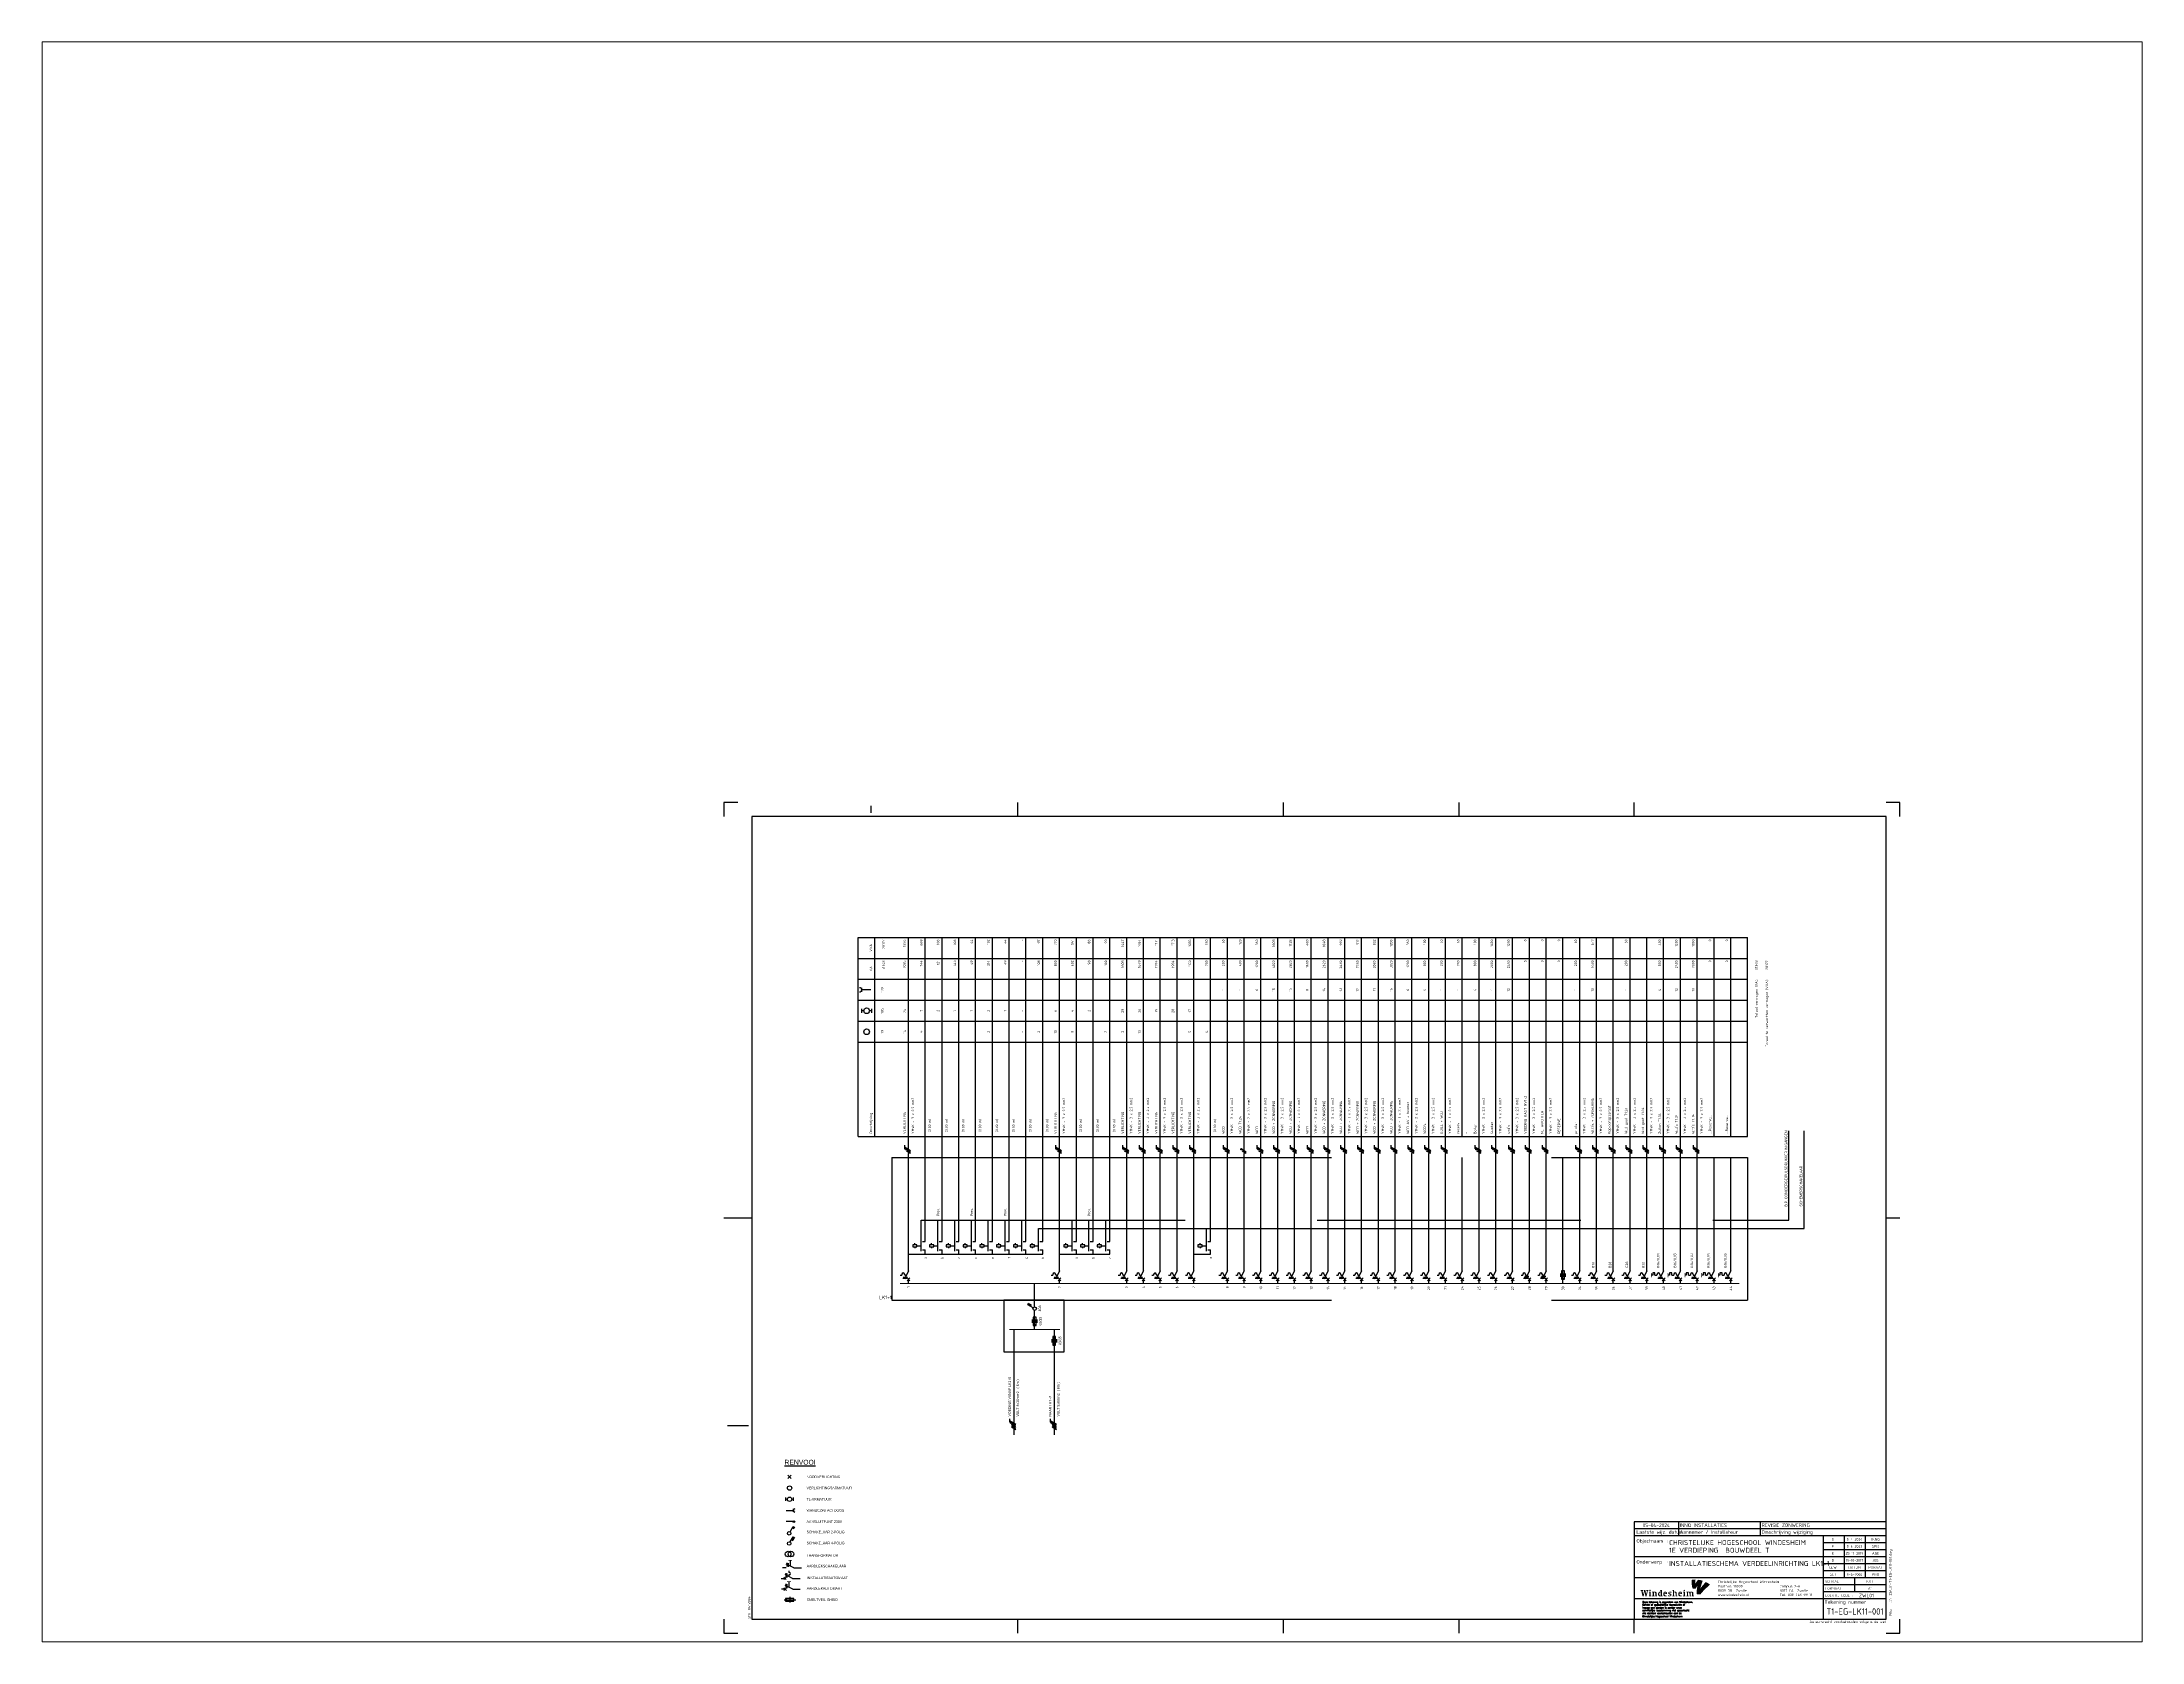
# Paper-space layout 'Layout1' of a CAD drawing. Header units: millimetres. Extents: x 27 to 240, y 20 to 183.
# The model-space entities are those that its viewports show. They can reach past a viewport. Long polylines and large blocks are cut down to what shows.
import ezdxf
from ezdxf.enums import TextEntityAlignment as Align

# ---------------------------------------------------------------- set-up
doc = ezdxf.new("R2010")
doc.units = ezdxf.units.MM
for name, pattern in [('DASHED', [19.05, 12.7, -6.35]), ('HIDDEN', [9.525, 6.35, -3.175]), ('STABI11', [2, 1, -1])]:
    doc.linetypes.add(name, pattern=pattern)
doc.layers.get('0').update_dxf_attribs({"linetype": 'CONTINUOUS'})
for name, color, linetype in [('00att018', 1, 'CONTINUOUS'), ('00att025', 2, 'CONTINUOUS'), ('00att035', 3, 'CONTINUOUS'), ('00att050', 4, 'CONTINUOUS'), ('00kad018', 1, 'CONTINUOUS'), ('00kad025', 2, 'CONTINUOUS'), ('00kad070', 5, 'CONTINUOUS'), ('BL$2----_KADER', 7, 'CONTINUOUS'), ('BL$4----_STEMPEL', 7, 'CONTINUOUS'), ('EL$1----', 3, 'CONTINUOUS'), ('EL$1----__A3', 3, 'CONTINUOUS'), ('EL$1----__LK1+1', 3, 'CONTINUOUS'), ('EL6-----', 7, 'CONTINUOUS'), ('LAAG_1', 160, 'CONTINUOUS')]:
    doc.layers.add(name, color=color, linetype=linetype)
doc.styles.add('BURO-018', font='BUROFONT', dxfattribs={"height": 1.8})
doc.styles.add('BURO-035', font='BUROFONT.shx', dxfattribs={"height": 3.5})
doc.styles.add('EDU', font='ROMANS.SHX', dxfattribs={"height": 2.5})
doc.styles.add('ISO', font='isocp.shx')
doc.styles.add('STABICAD-018', font='ISOCP.SHX', dxfattribs={"height": 1.8})

# ---------------------------------------------------------------- blocks, each defined once
blk = doc.blocks.new('RENV_DION')
at = {"layer": 'EL$1----', "linetype": 'Continuous'}
for p, q in [((485.1, 256.6), (487.3, 254.4)), ((487.3, 256.6), (485.1, 254.4)), ((483.5, 238.4), (483.5, 240.7)), ((488.9, 240.7), (488.9, 238.4)), ((483.9, 231.5), (488.9, 231.5)), ((488.9, 232.7), (488.9, 230.4)), ((489.3, 223.5), (483.9, 223.5)), ((486.6, 209), (488.7, 212.6)), ((487.6, 210.8), (488.9, 210.1)), ((488, 211.4), (489.2, 210.7)), ((488.3, 212), (489.6, 211.3)), ((488.7, 212.6), (489.9, 211.9)), ((486.6, 195.8), (486.6, 191.8)), ((480.3, 182.9), (483, 182.9)), ((482.1, 183.8), (483.9, 182)), ((483.9, 183.8), (482.1, 182)), ((488.4, 182.9), (483, 185.6)), ((483.6, 186.6), (483.6, 183.9)), ((489.3, 190.4), (483.9, 193.1)), ((484.3, 186.3), (484.3, 183.6)), ((484.6, 191.4), (484.6, 194.1)), ((485.3, 193.8), (485.3, 191.1)), ((485.7, 188.3), (485.7, 187.2)), ((486.1, 187.2), (485.7, 187.2)), ((486.1, 185.4), (485.7, 185.4)), ((485.7, 185.4), (485.7, 184.3)), ((485.8, 180.6), (485.8, 176.5)), ((488.4, 182.9), (493.8, 182.9)), ((484, 176.1), (482.2, 174.3)), ((482.2, 176.1), (484, 174.3)), ((482.4, 167.6), (490.8, 167.6)), ((488.5, 175.2), (483.1, 177.9)), ((489.3, 168.6), (483.3, 168.6)), ((483.3, 168.6), (483.3, 166.6)), ((483.3, 166.6), (489.3, 166.6)), ((486.3, 169.6), (486.3, 165.6)), ((489.3, 166.6), (489.3, 168.6))]:
    blk.add_line(p, q, dxfattribs=at)
at = {"layer": 'EL$1----', "color": 3, "linetype": 'Continuous'}
for p, q in [((486.6, 216.2), (488.7, 219.9)), ((488.3, 219.2), (489.6, 218.5)), ((488.7, 219.9), (489.9, 219.2))]:
    blk.add_line(p, q, dxfattribs=at)
at = {"layer": 'EL$1----'}
for p, q in [((483.9, 190.4), (481.2, 190.4)), ((489.3, 190.4), (494.7, 190.4)), ((483.1, 175.3), (480.4, 175.3)), ((483.9, 176.3), (483.9, 179)), ((484.5, 176), (484.5, 178.7)), ((488.5, 175.2), (493.9, 175.2))]:
    blk.add_line(p, q, dxfattribs=at)
at = {"layer": 'EL$1----', "linetype": 'Continuous'}
for points, const_width in [([(486.4, 255.5, 1), (486, 255.5, 1)], 0.389), ([(489.3, 223.8, 1), (489.3, 223.2, 1)], 0.583)]:
    blk.add_lwpolyline(points, format="xyb", close=True, dxfattribs=dict(at, const_width=const_width))
for points, const_width in [([(484.7, 239.5), (483.5, 239.5)], 0.778), ([(487.8, 239.5), (488.9, 239.5)], 0.778), ([(485.3, 195.8), (488, 195.8)], 0.45), ([(484.5, 180.6), (487.2, 180.6)], 0.45)]:
    blk.add_lwpolyline(points, dxfattribs=dict(at, const_width=const_width))
for centre, radius in [((486.2, 247.5), 1.56), ((486.2, 239.5), 1.56), ((489.3, 223.5), 0.583), ((485.2, 200.3), 2), ((485.9, 207.9), 1.25), ((487.2, 200.3), 2)]:
    blk.add_circle(centre, radius, dxfattribs=at)
at = {"layer": 'EL$1----', "color": 3, "linetype": 'Continuous'}
blk.add_circle((485.9, 215.1), 1.25, dxfattribs=at)
at = {"layer": 'EL$1----', "linetype": 'Continuous'}
for centre, radius, start, end in [((490.1, 231.5), 1.17, 90, 270), ((486.1, 186.3), 0.9, 270, 90)]:
    blk.add_arc(centre, radius, start, end, dxfattribs=at)
blk.add_solid([(483.3, 168.6), (484.3, 168.6), (483.3, 166.6), (484.3, 166.6)], dxfattribs=at)
at = {"layer": 'EL$1----', "color": 3, "style": 'BURO-035'}
blk.add_text('%%URENVOOI', height=3.5, dxfattribs=at).set_placement((482.6, 264.2))
at = {"layer": 'EL$1----', "color": 1, "style": 'BURO-018'}
for s, p in [('NOODVERLICHTING', (498.4, 255.5)), ('VERLICHTINGSARMATUUR', (498.4, 247.6)), ('TL-ARMATUUR', (498.4, 239.5)), ('WANDCONTACTDOOS', (498.4, 231.5)), ('AANSLUITPUNT 230V', (498.4, 223.5)), ('SCHAKELAAR 2-POLIG', (498.4, 216.1)), ('SCHAKELAAR 4-POLIG', (498.4, 208.2)), ('TRANSFORMATOR', (498.4, 199.3)), ('AARDLEKSCHAKELAAR', (498.5, 191.7)), ('INSTALLATIEAUTOMAAT', (498.5, 183.3)), ('AARDLEKAUTOMAAT', (498.5, 175.7)), ('SMELTVEILIGHEID', (498.5, 167.7))]:
    blk.add_text(s, height=1.8, dxfattribs=at).set_placement(p, align=Align.MIDDLE_LEFT)
blk = doc.blocks.new('a1-windesheim-hor')
at = {"layer": '00kad018', "color": 1}
for p, q in [((0, 594), (0, 584)), ((10, 594), (0, 594)), ((105, 591.5), (105, 586.5)), ((210, 594), (210, 584)), ((400, 594), (400, 584)), ((525.5, 594), (525.5, 584)), ((651, 584), (651, 594)), ((841, 594), (831, 594)), ((841, 584), (841, 594)), ((0, 297), (20, 297)), ((831, 297), (841, 297)), ((2.5, 148.5), (17.5, 148.5)), ((0, 10), (0, 0)), ((0, 0), (10, 0)), ((210, 10), (210, 0)), ((400, 10), (400, 0)), ((525.5, 10), (525.5, 0)), ((651, 0), (651, 10)), ((831, 0), (841, 0)), ((841, 0), (841, 10))]:
    blk.add_line(p, q, dxfattribs=at)
at = {"layer": '00kad070', "color": 5}
for p, q in [((831, 584), (20, 584)), ((20, 584), (20, 10)), ((831, 10), (831, 584)), ((20, 10), (831, 10))]:
    blk.add_line(p, q, dxfattribs=at)
at = {"layer": '00att018', "color": 1, "style": 'ISO'}
blk.add_text('afm. 841x594', height=1.8, rotation=90, dxfattribs=at).set_placement((19, 10))
blk.add_text('Auteursrecht voorbehouden volgens de wet', height=1.8, dxfattribs=at).set_placement((831.1, 7.2), align=Align.RIGHT)
blk = doc.blocks.new('AI9-BLK4')
at = {"layer": 'LAAG_1'}
h = blk.add_hatch(color=40, dxfattribs=at)
edge = h.paths.add_edge_path()
edge.add_spline(control_points=[(7.1, 7.2), (4.8, 4.7), (2.6, 2.6), (-0.7, -2.1), (0, 0.5), (1.3, 5.9), (2.6, 9), (0.7, 9.7), (-2.2, 10.3), (-4.1, 10.4), (-5.5, 8.8), (-7.5, 5.5), (-8.1, 4.4), (-8, 6.9), (-7.7, 9.3), (-7.6, 10.6), (-9.6, 10.7), (-11, 10.6), (-13.2, 10.3), (-13.3, 6), (-13.1, 2), (-12, -2), (-10.8, -2.1), (-7.6, -2.4), (-7.6, -2.4), (-7.1, -1.7), (-6.1, 0), (-5, 1.4), (-5.4, -0.9), (-5.9, -4.1), (-6.1, -7.2), (-6.1, -8.1), (-6.2, -9.1), (-6.2, -10.1), (-4.7, -10.2), (-1, -10.6), (-0.7, -10.6), (-0.7, -10.6), (-0.7, -10.6), (-0.7, -10.6), (-0.7, -10.6), (-0.7, -10.6), (-0.7, -10.6), (0.7, -8.8), (2.3, -7), (3.6, -5.5), (4.7, -4.4), (5.7, -3.3), (6.7, -2.4), (9.3, 0.1), (11.5, 2.1), (13.2, 3.5), (11, 5.1), (9.5, 6.1), (7.1, 7.2)], knot_values=[0, 0, 0, 0, 1, 1, 1, 2, 2, 2, 3, 3, 3, 4, 4, 4, 5, 5, 5, 6, 6, 6, 7, 7, 7, 8, 8, 8, 9, 9, 9, 10, 10, 10, 11, 11, 11, 12, 12, 12, 13, 13, 13, 14, 14, 14, 15, 15, 15, 16, 16, 16, 17, 17, 17, 18, 18, 18, 18], degree=3, periodic=0)
h = blk.add_hatch(color=154, dxfattribs=at)
edge = h.paths.add_edge_path()
edge.add_spline(control_points=[(-0.7, -10.6), (-0.7, -10.6), (-0.7, -10.6), (-0.7, -10.6), (-0.7, -10.6), (-0.7, -10.6), (-0.7, -10.6)], knot_values=[0, 0, 0, 0, 1, 1, 1, 2, 2, 2, 2], degree=3, periodic=0)
h = blk.add_hatch(color=154, dxfattribs=at)
edge = h.paths.add_edge_path()
edge.add_spline(control_points=[(-0.7, -10.6), (-0.7, -10.6), (-0.7, -10.6), (-0.7, -10.6), (-0.7, -10.6), (-0.7, -10.6), (-0.7, -10.6)], knot_values=[0, 0, 0, 0, 1, 1, 1, 2, 2, 2, 2], degree=3, periodic=0)
blk = doc.blocks.new('AI9-BLK3')
at = {"layer": 'LAAG_1'}
h = blk.add_hatch(color=154, dxfattribs=at)
edge = h.paths.add_edge_path()
edge.add_spline(control_points=[(-27.8, 3.2), (-27.8, 3.2), (-29.8, -4.7), (-29.8, -4.7), (-29.8, -4.7), (-31.2, -4.7), (-31.2, -4.7), (-31.2, -4.7), (-32.5, 1.8), (-32.5, 1.8), (-32.5, 1.8), (-33.9, -4.7), (-33.9, -4.7), (-33.9, -4.7), (-35.4, -4.7), (-35.4, -4.7), (-35.4, -4.7), (-37.2, 3.2), (-37.2, 3.2), (-37.2, 3.2), (-38, 3.2), (-38, 3.2), (-38, 3.2), (-38, 4.2), (-38, 4.2), (-38, 4.2), (-34.8, 4.2), (-34.8, 4.2), (-34.8, 4.2), (-34.8, 3.2), (-34.8, 3.2), (-34.8, 3.2), (-35.4, 3.2), (-35.4, 3.2), (-35.4, 3.2), (-34.4, -2.1), (-34.4, -2.1), (-34.4, -2.1), (-33.2, 3.3), (-33.2, 3.3), (-33.2, 3.3), (-33.7, 3.3), (-33.7, 3.3), (-33.7, 3.3), (-33.7, 4.2), (-33.7, 4.2), (-33.7, 4.2), (-31.3, 4.2), (-31.3, 4.2), (-31.3, 4.2), (-30.2, -2.1), (-30.2, -2.1), (-30.2, -2.1), (-29, 3.2), (-29, 3.2), (-29, 3.2), (-29.8, 3.2), (-29.8, 3.2), (-29.8, 3.2), (-29.8, 4.2), (-29.8, 4.2), (-29.8, 4.2), (-27.2, 4.2), (-27.2, 4.2), (-27.2, 4.2), (-27.2, 3.2), (-27.2, 3.2), (-27.2, 3.2), (-27.8, 3.2), (-27.8, 3.2)], knot_values=[0, 0, 0, 0, 1, 1, 1, 2, 2, 2, 3, 3, 3, 4, 4, 4, 5, 5, 5, 6, 6, 6, 7, 7, 7, 8, 8, 8, 9, 9, 9, 10, 10, 10, 11, 11, 11, 12, 12, 12, 13, 13, 13, 14, 14, 14, 15, 15, 15, 16, 16, 16, 17, 17, 17, 18, 18, 18, 19, 19, 19, 20, 20, 20, 21, 21, 21, 22, 22, 22, 23, 23, 23, 23], degree=3, periodic=0)
h = blk.add_hatch(color=154, dxfattribs=at)
edge = h.paths.add_edge_path()
edge.add_spline(control_points=[(-26.4, -4.7), (-26.4, -4.7), (-26.4, -3.9), (-26.4, -3.9), (-26.4, -3.9), (-25.5, -3.9), (-25.5, -3.9), (-25.5, -3.9), (-25.5, 1.2), (-25.5, 1.2), (-25.5, 1.2), (-26.4, 1.2), (-26.4, 1.2), (-26.4, 1.2), (-26.4, 2), (-26.4, 2), (-26.4, 2), (-23.8, 2), (-23.8, 2), (-23.8, 2), (-23.8, -3.9), (-23.8, -3.9), (-23.8, -3.9), (-22.9, -3.9), (-22.9, -3.9), (-22.9, -3.9), (-22.9, -4.7), (-22.9, -4.7), (-22.9, -4.7), (-26.4, -4.7), (-26.4, -4.7)], knot_values=[0, 0, 0, 0, 1, 1, 1, 2, 2, 2, 3, 3, 3, 4, 4, 4, 5, 5, 5, 6, 6, 6, 7, 7, 7, 8, 8, 8, 9, 9, 9, 10, 10, 10, 10], degree=3, periodic=0)
edge = h.paths.add_edge_path()
edge.add_spline(control_points=[(-24.7, 2.7), (-25.2, 2.7), (-25.7, 3.2), (-25.7, 3.7), (-25.7, 4.3), (-25.2, 4.8), (-24.7, 4.8), (-24.1, 4.8), (-23.6, 4.3), (-23.6, 3.7), (-23.6, 3.2), (-24.1, 2.7), (-24.7, 2.7)], knot_values=[0, 0, 0, 0, 1, 1, 1, 2, 2, 2, 3, 3, 3, 4, 4, 4, 4], degree=3, periodic=0)
h = blk.add_hatch(color=154, dxfattribs=at)
edge = h.paths.add_edge_path()
edge.add_spline(control_points=[(-17, -4.7), (-17, -4.7), (-17, -0.9), (-17, -0.9), (-17, -0.3), (-17.2, 0.2), (-17.5, 0.5), (-17.9, 0.9), (-18.3, 1.1), (-18.9, 1.1), (-19, 1.1), (-19, 1.1), (-19.1, 1.1), (-19.1, 1.1), (-19.1, -3.9), (-19.1, -3.9), (-19.1, -3.9), (-18.2, -3.9), (-18.2, -3.9), (-18.2, -3.9), (-18.2, -4.7), (-18.2, -4.7), (-18.2, -4.7), (-21.7, -4.7), (-21.7, -4.7), (-21.7, -4.7), (-21.7, -3.9), (-21.7, -3.9), (-21.7, -3.9), (-20.8, -3.9), (-20.8, -3.9), (-20.8, -3.9), (-20.8, 1.2), (-20.8, 1.2), (-20.8, 1.2), (-21.7, 1.2), (-21.7, 1.2), (-21.7, 1.2), (-21.7, 2), (-21.7, 2), (-21.7, 2), (-19.4, 2), (-19.4, 2), (-19.1, 2), (-18.9, 2), (-18.6, 2), (-17, 2), (-16.3, 1.9), (-15.9, 1.4), (-15.5, 1), (-15.3, 0.6), (-15.3, -0.2), (-15.3, -0.2), (-15.3, -3.9), (-15.3, -3.9), (-15.3, -3.9), (-14.5, -3.9), (-14.5, -3.9), (-14.5, -3.9), (-14.5, -4.7), (-14.5, -4.7), (-14.5, -4.7), (-17, -4.7), (-17, -4.7)], knot_values=[0, 0, 0, 0, 1, 1, 1, 2, 2, 2, 3, 3, 3, 4, 4, 4, 5, 5, 5, 6, 6, 6, 7, 7, 7, 8, 8, 8, 9, 9, 9, 10, 10, 10, 11, 11, 11, 12, 12, 12, 13, 13, 13, 14, 14, 14, 15, 15, 15, 16, 16, 16, 17, 17, 17, 18, 18, 18, 19, 19, 19, 20, 20, 20, 21, 21, 21, 21], degree=3, periodic=0)
h = blk.add_hatch(color=154, dxfattribs=at)
edge = h.paths.add_edge_path(flags=16)
edge.add_spline(control_points=[(-6.8, -4.7), (-6.8, -4.7), (-6.8, -3.9), (-6.8, -3.9), (-6.8, -3.9), (-7.6, -3.9), (-7.6, -3.9), (-7.6, -3.9), (-7.6, 4.5), (-7.6, 4.5), (-7.6, 4.5), (-10.2, 4.5), (-10.2, 4.5), (-10.2, 4.5), (-10.2, 3.6), (-10.2, 3.6), (-10.2, 3.6), (-9.3, 3.6), (-9.3, 3.6), (-9.3, 3.6), (-9.3, 2), (-9.3, 2), (-9.6, 2), (-9.8, 2), (-10.2, 2), (-11.9, 2), (-13.2, 0.7), (-13.2, -1.5), (-13.2, -3.8), (-12.3, -4.8), (-10.3, -4.8), (-9.9, -4.8), (-9.3, -4.7), (-9.1, -4.7), (-9.1, -4.7), (-6.8, -4.7), (-6.8, -4.7)], knot_values=[0, 0, 0, 0, 1, 1, 1, 2, 2, 2, 3, 3, 3, 4, 4, 4, 5, 5, 5, 6, 6, 6, 7, 7, 7, 8, 8, 8, 9, 9, 9, 10, 10, 10, 11, 11, 11, 12, 12, 12, 12], degree=3, periodic=0)
edge = h.paths.add_edge_path()
edge.add_spline(control_points=[(-9.3, -3.7), (-9.5, -3.8), (-9.6, -3.8), (-9.8, -3.8), (-10.8, -3.8), (-11.5, -3.1), (-11.5, -1.2), (-11.5, 0.4), (-10.9, 1.1), (-10, 1.1), (-9.7, 1.1), (-9.5, 1), (-9.3, 1), (-9.3, 1), (-9.3, -3.7), (-9.3, -3.7)], knot_values=[0, 0, 0, 0, 1, 1, 1, 2, 2, 2, 3, 3, 3, 4, 4, 4, 5, 5, 5, 5], degree=3, periodic=0)
h = blk.add_hatch(color=154, dxfattribs=at)
edge = h.paths.add_edge_path(flags=16)
edge.add_spline(control_points=[(-0.4, -1.4), (-0.4, 1), (-1.2, 2.1), (-3, 2.1), (-4.8, 2.1), (-5.9, 0.7), (-5.9, -1.4), (-5.9, -3.6), (-4.8, -4.8), (-2.7, -4.8), (-1.9, -4.8), (-1.2, -4.6), (-0.7, -4.4), (-0.7, -4.4), (-0.7, -3.5), (-0.7, -3.5), (-1.2, -3.6), (-1.6, -3.6), (-2, -3.6), (-3.4, -3.6), (-4.2, -2.5), (-4.2, -1.4), (-4.2, -1.4), (-0.4, -1.4), (-0.4, -1.4)], knot_values=[0, 0, 0, 0, 1, 1, 1, 2, 2, 2, 3, 3, 3, 4, 4, 4, 5, 5, 5, 6, 6, 6, 7, 7, 7, 8, 8, 8, 8], degree=3, periodic=0)
edge = h.paths.add_edge_path()
edge.add_spline(control_points=[(-2.2, -0.5), (-2.2, -0.5), (-4.2, -0.5), (-4.2, -0.5), (-4.2, 0.5), (-3.8, 1.1), (-3.2, 1.1), (-2.6, 1.1), (-2.2, 0.6), (-2.2, -0.5)], knot_values=[0, 0, 0, 0, 1, 1, 1, 2, 2, 2, 3, 3, 3, 3], degree=3, periodic=0)
h = blk.add_hatch(color=154, dxfattribs=at)
edge = h.paths.add_edge_path()
edge.add_spline(control_points=[(3.2, -4.8), (2.4, -4.8), (1.5, -4.6), (1.3, -4.5), (1.3, -4.5), (1.3, -2.7), (1.3, -2.7), (1.3, -2.7), (2.3, -2.7), (2.3, -2.7), (2.3, -2.7), (2.3, -3.6), (2.3, -3.6), (2.6, -3.7), (2.9, -3.8), (3.3, -3.8), (4.1, -3.8), (4.5, -3.5), (4.5, -3), (4.5, -2.5), (4.1, -2.3), (3.5, -2.1), (3.5, -2.1), (2.7, -1.8), (2.7, -1.8), (1.8, -1.5), (1.3, -1), (1.3, 0.1), (1.3, 1.2), (2.3, 2.1), (3.9, 2.1), (4.6, 2.1), (5.3, 2), (5.7, 1.9), (5.7, 1.9), (5.7, 0), (5.7, 0), (5.7, 0), (4.7, 0), (4.7, 0), (4.7, 0), (4.7, 1), (4.7, 1), (4.4, 1.1), (4.2, 1.1), (3.9, 1.1), (3.2, 1.1), (2.8, 0.8), (2.8, 0.4), (2.8, 0), (3, -0.2), (3.6, -0.4), (3.6, -0.4), (4.4, -0.7), (4.4, -0.7), (5.4, -1), (6, -1.6), (6, -2.6), (6, -4), (4.8, -4.8), (3.2, -4.8)], knot_values=[0, 0, 0, 0, 1, 1, 1, 2, 2, 2, 3, 3, 3, 4, 4, 4, 5, 5, 5, 6, 6, 6, 7, 7, 7, 8, 8, 8, 9, 9, 9, 10, 10, 10, 11, 11, 11, 12, 12, 12, 13, 13, 13, 14, 14, 14, 15, 15, 15, 16, 16, 16, 17, 17, 17, 18, 18, 18, 19, 19, 19, 20, 20, 20, 20], degree=3, periodic=0)
h = blk.add_hatch(color=154, dxfattribs=at)
edge = h.paths.add_edge_path()
edge.add_spline(control_points=[(11.8, -4.7), (11.8, -4.7), (11.8, -1), (11.8, -1), (11.8, -0.3), (11.7, 0.2), (11.3, 0.5), (10.9, 0.9), (10.5, 1.1), (10, 1.1), (9.9, 1.1), (9.8, 1.1), (9.7, 1.1), (9.7, 1.1), (9.7, -3.9), (9.7, -3.9), (9.7, -3.9), (10.6, -3.9), (10.6, -3.9), (10.6, -3.9), (10.6, -4.7), (10.6, -4.7), (10.6, -4.7), (7.1, -4.7), (7.1, -4.7), (7.1, -4.7), (7.1, -3.9), (7.1, -3.9), (7.1, -3.9), (8, -3.9), (8, -3.9), (8, -3.9), (8, 3.6), (8, 3.6), (8, 3.6), (7.2, 3.6), (7.2, 3.6), (7.2, 3.6), (7.2, 4.5), (7.2, 4.5), (7.2, 4.5), (9.7, 4.5), (9.7, 4.5), (9.7, 4.5), (9.7, 2), (9.7, 2), (9.9, 2), (10.2, 2), (10.5, 2), (11.9, 2), (12.5, 1.8), (13, 1.4), (13.4, 1), (13.5, 0.5), (13.5, -0.2), (13.5, -0.2), (13.5, -3.9), (13.5, -3.9), (13.5, -3.9), (14.3, -3.9), (14.3, -3.9), (14.3, -3.9), (14.3, -4.7), (14.3, -4.7), (14.3, -4.7), (11.8, -4.7), (11.8, -4.7)], knot_values=[0, 0, 0, 0, 1, 1, 1, 2, 2, 2, 3, 3, 3, 4, 4, 4, 5, 5, 5, 6, 6, 6, 7, 7, 7, 8, 8, 8, 9, 9, 9, 10, 10, 10, 11, 11, 11, 12, 12, 12, 13, 13, 13, 14, 14, 14, 15, 15, 15, 16, 16, 16, 17, 17, 17, 18, 18, 18, 19, 19, 19, 20, 20, 20, 21, 21, 21, 22, 22, 22, 22], degree=3, periodic=0)
h = blk.add_hatch(color=154, dxfattribs=at)
edge = h.paths.add_edge_path(flags=16)
edge.add_spline(control_points=[(21.1, -1.4), (21.1, 1), (20.4, 2.1), (18.5, 2.1), (16.7, 2.1), (15.6, 0.7), (15.6, -1.4), (15.6, -3.6), (16.8, -4.8), (18.9, -4.8), (19.6, -4.8), (20.3, -4.6), (20.8, -4.4), (20.8, -4.4), (20.8, -3.5), (20.8, -3.5), (20.4, -3.6), (19.9, -3.6), (19.5, -3.6), (18.1, -3.6), (17.3, -2.5), (17.3, -1.4), (17.3, -1.4), (21.1, -1.4), (21.1, -1.4)], knot_values=[0, 0, 0, 0, 1, 1, 1, 2, 2, 2, 3, 3, 3, 4, 4, 4, 5, 5, 5, 6, 6, 6, 7, 7, 7, 8, 8, 8, 8], degree=3, periodic=0)
edge = h.paths.add_edge_path()
edge.add_spline(control_points=[(19.3, -0.5), (19.3, -0.5), (17.3, -0.5), (17.3, -0.5), (17.3, 0.5), (17.8, 1.1), (18.4, 1.1), (18.9, 1.1), (19.3, 0.6), (19.3, -0.5)], knot_values=[0, 0, 0, 0, 1, 1, 1, 2, 2, 2, 3, 3, 3, 3], degree=3, periodic=0)
h = blk.add_hatch(color=154, dxfattribs=at)
edge = h.paths.add_edge_path()
edge.add_spline(control_points=[(22.5, -4.7), (22.5, -4.7), (22.5, -3.9), (22.5, -3.9), (22.5, -3.9), (23.4, -3.9), (23.4, -3.9), (23.4, -3.9), (23.4, 1.2), (23.4, 1.2), (23.4, 1.2), (22.5, 1.2), (22.5, 1.2), (22.5, 1.2), (22.5, 2), (22.5, 2), (22.5, 2), (25.1, 2), (25.1, 2), (25.1, 2), (25.1, -3.9), (25.1, -3.9), (25.1, -3.9), (26, -3.9), (26, -3.9), (26, -3.9), (26, -4.7), (26, -4.7), (26, -4.7), (22.5, -4.7), (22.5, -4.7)], knot_values=[0, 0, 0, 0, 1, 1, 1, 2, 2, 2, 3, 3, 3, 4, 4, 4, 5, 5, 5, 6, 6, 6, 7, 7, 7, 8, 8, 8, 9, 9, 9, 10, 10, 10, 10], degree=3, periodic=0)
edge = h.paths.add_edge_path()
edge.add_spline(control_points=[(24.2, 2.7), (23.6, 2.7), (23.2, 3.2), (23.2, 3.7), (23.2, 4.3), (23.6, 4.8), (24.2, 4.8), (24.8, 4.8), (25.3, 4.3), (25.3, 3.7), (25.3, 3.2), (24.8, 2.7), (24.2, 2.7)], knot_values=[0, 0, 0, 0, 1, 1, 1, 2, 2, 2, 3, 3, 3, 4, 4, 4, 4], degree=3, periodic=0)
h = blk.add_hatch(color=154, dxfattribs=at)
edge = h.paths.add_edge_path()
edge.add_spline(control_points=[(35.5, -4.7), (35.5, -4.7), (35.5, -0.9), (35.5, -0.9), (35.5, -0.3), (35.3, 0.2), (35, 0.5), (34.7, 0.9), (34.2, 1.1), (33.5, 1.1), (33.4, 1.1), (33.3, 1), (33.2, 1), (33.4, 0.8), (33.5, 0.3), (33.5, -0.1), (33.5, -0.1), (33.5, -3.9), (33.5, -3.9), (33.5, -3.9), (34.3, -3.9), (34.3, -3.9), (34.3, -3.9), (34.3, -4.7), (34.3, -4.7), (34.3, -4.7), (31.8, -4.7), (31.8, -4.7), (31.8, -4.7), (31.8, -0.9), (31.8, -0.9), (31.8, -0.2), (31.6, 0.2), (31.3, 0.5), (30.9, 0.9), (30.5, 1.1), (30, 1.1), (30, 1.1), (29.9, 1.1), (29.8, 1.1), (29.8, 1.1), (29.8, -3.9), (29.8, -3.9), (29.8, -3.9), (30.6, -3.9), (30.6, -3.9), (30.6, -3.9), (30.6, -4.7), (30.6, -4.7), (30.6, -4.7), (27.2, -4.7), (27.2, -4.7), (27.2, -4.7), (27.2, -3.9), (27.2, -3.9), (27.2, -3.9), (28.1, -3.9), (28.1, -3.9), (28.1, -3.9), (28.1, 1.2), (28.1, 1.2), (28.1, 1.2), (27.2, 1.2), (27.2, 1.2), (27.2, 1.2), (27.2, 2), (27.2, 2), (27.2, 2), (29.6, 2), (29.6, 2), (29.9, 2), (30.2, 2), (30.4, 2), (31.4, 2), (31.9, 1.9), (32.5, 1.7), (33, 1.9), (33.7, 2), (34.5, 2), (35.6, 2), (36.3, 1.8), (36.7, 1.4), (37.1, 1), (37.2, 0.5), (37.2, -0.1), (37.2, -0.1), (37.2, -3.9), (37.2, -3.9), (37.2, -3.9), (38, -3.9), (38, -3.9), (38, -3.9), (38, -4.7), (38, -4.7), (38, -4.7), (35.5, -4.7), (35.5, -4.7)], knot_values=[0, 0, 0, 0, 1, 1, 1, 2, 2, 2, 3, 3, 3, 4, 4, 4, 5, 5, 5, 6, 6, 6, 7, 7, 7, 8, 8, 8, 9, 9, 9, 10, 10, 10, 11, 11, 11, 12, 12, 12, 13, 13, 13, 14, 14, 14, 15, 15, 15, 16, 16, 16, 17, 17, 17, 18, 18, 18, 19, 19, 19, 20, 20, 20, 21, 21, 21, 22, 22, 22, 23, 23, 23, 24, 24, 24, 25, 25, 25, 26, 26, 26, 27, 27, 27, 28, 28, 28, 29, 29, 29, 30, 30, 30, 31, 31, 31, 32, 32, 32, 32], degree=3, periodic=0)
blk = doc.blocks.new('CHW_ONDERHOEK')
at = {"layer": '00kad025', "color": 2}
for p, q in [((-190, 79.5), (-190, 69.5)), ((-10, 79.5), (-190, 79.5)), ((-158.5, 79.5), (-158.5, 69.5)), ((-100, 79.5), (-100, 69.5)), ((-10, 74.5), (-190, 74.5)), ((-10, 64.5), (-55, 64.5)), ((-40, 69.5), (-40, 39.5)), ((-25, 69.5), (-25, 39.5)), ((-10, 59.5), (-55, 59.5)), ((-10, 54.5), (-55, 54.5)), ((-10, 49.5), (-55, 49.5)), ((-32.5, 39.5), (-32.5, 34.5)), ((-32.5, 34.5), (-32.5, 29.5))]:
    blk.add_line(p, q, dxfattribs=at)
at = {"layer": '00kad070', "color": 5}
for p, q in [((-10, 69.5), (-190, 69.5)), ((-190, 69.5), (-190, 10)), ((-55, 69.5), (-55, 10)), ((-55, 54.5), (-190, 54.5)), ((-10, 39.5), (-190, 39.5)), ((-10, 44.5), (-55, 44.5)), ((-10, 34.5), (-55, 34.5)), ((-55, 24.5), (-190, 24.5)), ((-10, 29.5), (-55, 29.5)), ((-10, 24.5), (-55, 24.5))]:
    blk.add_line(p, q, dxfattribs=at)
at = {"color": 7, "xscale": 0.5, "yscale": 0.5, "zscale": 0.5}
for name, p in [('AI9-BLK3', (-166.4, 28.6)), ('AI9-BLK4', (-142.4, 32.9))]:
    blk.add_blockref(name, p, dxfattribs=at)
at = {"color": 1, "style": 'ISO'}
for s, p in [('Christelijke Hogeschool Windesheim', (-130.2, 35.7)), ('Postbus 10090', (-130.2, 32.6)), ('8000 GB  Zwolle', (-130.2, 29.5)), ('Campus 2-6', (-85.9, 32.6)), ('8017 CA  Zwolle', (-85.9, 29.5)), ('www.windesheim.nl', (-130.2, 26.5)), ('Tel. 038 469 99 11', (-85.9, 26.5))]:
    blk.add_text(s, height=1.8, dxfattribs=at).set_placement(p)
at = {"layer": '00att018', "color": 1, "style": 'ISO'}
for s, p in [('GEW', (-48, 46)), ('DATUM', (-32.5, 46)), ('PARAAF', (-17.5, 46)), ('GET', (-48, 41))]:
    blk.add_text(s, height=1.8, dxfattribs=at).set_placement(p, align=Align.CENTER)
for s, p in [('SCHAAL', (-53.5, 36)), ('FORMAAT', (-53.5, 31))]:
    blk.add_text(s, height=1.8, dxfattribs=at).set_placement(p)
at = {"layer": '00att018', "color": 1, "linetype": 'Continuous', "style": 'EDU'}
for s, p in [('Deze tekening is eigendom van Windesheim.', (-184.2, 21.6)), ('Gehele of gedeeltelijke reproduktie of', (-184.2, 19.6)), ('inzage aan derden is zonder onze', (-184.2, 17.6)), ('schriftelijke toestemming niet geoorloofd.', (-184.2, 15.6)), ('Alle rechten voorbehouden aan de', (-184.2, 13.6)), ('Christelijke Hogeschool Windesheim', (-184.2, 11.4))]:
    blk.add_text(s, height=1.2, dxfattribs=at).set_placement(p)
at = {"layer": '00att018', "color": 1, "style": 'ISO', "width": 0.9}
blk.add_text('....\\\\', height=1.8, rotation=90, dxfattribs=at).set_placement((-6, 20.5))
at = {"layer": '00att018', "color": 1, "style": 'ISO'}
blk.add_text('File:', height=1.8, rotation=90, dxfattribs=at).set_placement((-6, 12.5))
for tag, p in [('WZ_CODED', (-48, 66.1)), ('WZ_CODEC', (-48, 61.1)), ('WZ_DATUMD', (-32.5, 66.1)), ('WZ_DATUMC', (-32.5, 61.1)), ('WZ_WZGOEDD', (-17.5, 66.1)), ('WZ_WZGOEDC', (-17.5, 61.1)), ('WZ_CODEA', (-48, 51.1)), ('WZ_CODEB', (-48, 56.1)), ('WZ_DATUMB', (-32.5, 56.1)), ('WZ_DATUMA', (-32.5, 51.1)), ('WZ_WZGOEDB', (-17.5, 56.1)), ('WZ_WZGOEDA', (-17.5, 51.1)), ('TKDATCREAT', (-32.5, 41)), ('TKFORMAAT', (-21.5, 31)), ('TKSCHAAL', (-21.5, 36)), ('TKINIT', (-17.5, 41))]:
    blk.add_attdef(tag, text='', height=1.8, dxfattribs=at).set_placement(p, align=Align.CENTER)
blk.add_attdef('DWGNAME', (-6, 26.9), '', height=1.8, rotation=90, dxfattribs=at)
at = {"layer": '00att025', "color": 2, "style": 'ISO'}
for s, p in [('Objectnaam', (-188.5, 64.7)), ('Onderwerp', (-188.5, 49.7)), ('Tekening nummer', (-54, 21))]:
    blk.add_text(s, height=2.5, dxfattribs=at).set_placement(p)
at = {"layer": '00att025', "style": 'ISO'}
for p in [(-167, 64.7), (-167, 49.8)]:
    blk.add_text(':', height=2.5, dxfattribs=at).set_placement(p)
at = {"layer": '00att025', "color": 1, "style": 'ISO'}
blk.add_text('LOCATIE CODE :', height=1.8, dxfattribs=at).set_placement((-53.5, 26))
at = {"layer": '00att025', "color": 2, "style": 'ISO'}
for tag, p in [('WZ_DATUM', (-184, 75.9)), ('WZ_AANNEMER_INSTALATEUR', (-157.5, 75.9)), ('WZ_OMSCHR', (-99, 75.9))]:
    blk.add_attdef(tag, p, '', height=2.5, dxfattribs=at)
at = {"layer": '00att025', "color": 3, "style": 'ISO'}
blk.add_attdef('TKVRIJ2', text='', height=2.5, dxfattribs=at).set_placement((-24, 25.6), align=Align.CENTER)
at = {"layer": '00att035', "color": 3, "style": 'ISO'}
for s, p in [('Laatste wijz. datum', (-188.5, 71)), ('Aannemer / Installateur', (-157.5, 71)), ('Omschrijving wijziging', (-99, 71))]:
    blk.add_text(s, height=2.5, dxfattribs=at).set_placement(p)
for tag, p in [('TK1OMSCHR', (-165.1, 57.5)), ('PROMSCHR', (-165.1, 63)), ('TK2OMSCHR', (-165.1, 48)), ('TKVRIJ1', (-165.1, 42.5))]:
    blk.add_attdef(tag, p, '', height=3.5, dxfattribs=at)
at = {"layer": '00att050', "color": 4, "style": 'ISO'}
blk.add_attdef('TKFASE', text='', height=5, dxfattribs=at).set_placement((-14.5, 82), align=Align.RIGHT)
blk.add_attdef('TKTEKNR', text='', height=5, dxfattribs=at).set_placement((-32.2, 13.2), align=Align.CENTER)
blk = doc.blocks.new('HL3')
at = {"color": 0, "linetype": 'Continuous'}
for p, q in [((-3, 7), (-3, 4.5)), ((-3, 5.7), (1.5, 3.1)), ((1.5, 2.1), (-1.5, 3.9)), ((1.5, 1.1), (-1.5, 2.9)), ((1.5, 0.1), (-1.5, 1.9)), ((1.5, -0.9), (-1.5, 0.9))]:
    blk.add_line(p, q, dxfattribs=at)
at = {"color": 0, "linetype": 'Continuous', "const_width": 0.5}
blk.add_lwpolyline([(-1.7, 4.1, 1), (-2.2, 4.1, 1)], format="xyb", close=True, dxfattribs=at)
at = {"color": 0, "linetype": 'Continuous'}
blk.add_circle((-1.9, 4.1), 0.5, dxfattribs=at)
blk = doc.blocks.new('1114A3A')
at = {"color": 0, "linetype": 'Continuous'}
for p, q in [((0.6, 1.1), (2.7, 4.8)), ((1.7, 2.9), (2.9, 2.2)), ((2, 3.5), (3.3, 2.8)), ((2.4, 4.1), (3.6, 3.4)), ((2.7, 4.8), (4, 4.1))]:
    blk.add_line(p, q, dxfattribs=at)
blk.add_circle((0, 0), 1.25, dxfattribs=at)
at = {"color": 0, "linetype": 'Continuous', "style": 'BURO-018', "flags": 1}
for tag, p in [('E_ID', (0, 0.1)), ('E_MATCODE', (0, -4.9))]:
    blk.add_attdef(tag, p, '', height=1.8, dxfattribs=at)
at = {"color": 0, "linetype": 'Continuous', "style": 'BURO-018'}
blk.add_attdef('E_IGS', text='', height=1.8, dxfattribs=at).set_placement((3, 0.1), align=Align.MIDDLE_LEFT)
blk = doc.blocks.new('072102B')
at = {"color": 0, "linetype": 'Continuous'}
for p, q in [((1, 0), (-1, 0)), ((-1, 0), (-1, -6)), ((1, -6), (1, 0)), ((-1, -6), (1, -6))]:
    blk.add_line(p, q, dxfattribs=at)
blk.add_solid([(1, -5), (1, -6), (-1, -5), (-1, -6)], dxfattribs=at)
at = {"color": 0, "linetype": 'Continuous', "style": 'BURO-018', "flags": 1}
for tag, p in [('E_ID', (0, 0)), ('E_MATCODE', (0, -5))]:
    blk.add_attdef(tag, p, '', height=1.8, dxfattribs=at)
at = {"color": 0, "linetype": 'Continuous', "style": 'BURO-018'}
blk.add_attdef('E_KODE', text='', height=1.8, dxfattribs=at).set_placement((-3, -3), align=Align.MIDDLE_RIGHT)
blk = doc.blocks.new('0721013F')
at = {"color": 0, "linetype": 'Continuous'}
for p, q in [((-2, -2), (2, -2)), ((-2, -3), (2, -3)), ((2, -4), (-2, -4))]:
    blk.add_line(p, q, dxfattribs=at)
blk = doc.blocks.new('P-N-PE_3')
at = {"color": 0, "linetype": 'Continuous'}
for p, q in [((-3, 5.8), (-3, 3.3)), ((-3, 4.6), (1.5, 2)), ((1.5, 1), (-1.5, 2.7)), ((1.5, 0), (-1.5, 1.7)), ((0, 0.9), (0, 6.2)), ((0, 0.9), (0, 0))]:
    blk.add_line(p, q, dxfattribs=at)
at = {"color": 0, "linetype": 'Continuous', "const_width": 0.5}
blk.add_lwpolyline([(-1.7, 3, 1), (-2.2, 3, 1)], format="xyb", close=True, dxfattribs=at)
at = {"color": 0, "linetype": 'Continuous'}
blk.add_circle((-1.9, 3), 0.5, dxfattribs=at)
blk = doc.blocks.new('B3')
at = {"color": 0, "linetype": 'Continuous'}
for p, q in [((0, 9), (0, 21)), ((-6, 6), (-4.75, 6)), ((-4.75, 6.5), (-4.75, 6)), ((-4.125, 3.75), (-1.125, 3.75)), ((-3.75, 4.5), (-0.75, 4.5)), ((0, 9), (-3, 3)), ((-2.75, 6.5), (-2.75, 6)), ((-2.75, 6), (-1.5, 6)), ((-1, 4), (1, 2)), ((-1, 2), (1, 4)), ((0, 0), (0, 3))]:
    blk.add_line(p, q, dxfattribs=at)
blk.add_arc((-3.75, 6.5), 1, 0, 180, dxfattribs=at)
at = {"color": 1, "style": 'BURO-018'}
blk.add_attdef('E_VRIJ1', (-3, 12), '', height=1.8, rotation=90, dxfattribs=at)
at = {"color": 1, "linetype": 'Continuous', "style": 'BURO-018'}
blk.add_attdef('E_IIA', text='', height=1.8, rotation=90, dxfattribs=at).set_placement((2, 6), align=Align.TOP_CENTER)
blk = doc.blocks.new('m1')
at = {"color": 0, "linetype": 'Continuous'}
blk.add_line((0, 21), (0, 33), dxfattribs=at)
blk = doc.blocks.new('b1s')
at = {"color": 0, "linetype": 'Continuous'}
blk.add_line((0, 33), (0, 54), dxfattribs=at)
blk = doc.blocks.new('m1s')
at = {"color": 0, "linetype": 'Continuous'}
blk.add_line((0, 54), (0, 66), dxfattribs=at)
blk = doc.blocks.new('NONE')
at = {"color": 0, "linetype": 'Continuous'}
blk.add_line((0, 0), (0, 12), dxfattribs=at)
blk = doc.blocks.new('M2')
at = {"color": 0, "linetype": 'Continuous'}
for p, q in [((-6, 6.75), (-9, 6.75)), ((-9, 6.75), (-9, 5.25)), ((-9, 5.25), (-6, 5.25)), ((-7.5, 6.75), (-7.5, 7.75)), ((-7.5, 5.25), (-7.5, 4.25)), ((-6, 5.25), (-6, 6.75)), ((-6, 6.25), (-6, 6.25)), ((-3, 2), (-3, 10)), ((-2, 9), (0, 9)), ((-2, 3), (0, 3)), ((0, 9), (0, 12)), ((0, 0), (0, 3))]:
    blk.add_line(p, q, dxfattribs=at)
at = {"color": 0, "linetype": 'STABI11'}
blk.add_line((-6, 6), (-3, 6), dxfattribs=at)
at = {"color": 1, "linetype": 'Continuous', "style": 'BURO-018'}
blk.add_attdef('E_VRIJ1', (-6, 9), '', height=1.8, rotation=90, dxfattribs=at)
blk.add_attdef('E_IMS', text='', height=1.8, rotation=90, dxfattribs=at).set_placement((0, 6), align=Align.TOP_CENTER)
blk = doc.blocks.new('P-N_2')
at = {"color": 0, "linetype": 'Continuous'}
for p, q in [((1.5, 1), (-1.5, 2.7)), ((1.5, 0), (-1.5, 1.7)), ((0, 0.9), (0, 3.9)), ((0, 0.9), (0, 0))]:
    blk.add_line(p, q, dxfattribs=at)
at = {"color": 0, "linetype": 'Continuous', "const_width": 0.5}
blk.add_lwpolyline([(-1.7, 3, 1), (-2.2, 3, 1)], format="xyb", close=True, dxfattribs=at)
at = {"color": 0, "linetype": 'Continuous'}
blk.add_circle((-1.9, 3), 0.5, dxfattribs=at)
blk = doc.blocks.new('B4')
at = {"color": 0, "linetype": 'Continuous'}
for p, q in [((0, 9), (0, 21)), ((-6, 6), (-4.75, 6)), ((-4.75, 6.5), (-4.75, 6)), ((-4.125, 3.75), (-1.125, 3.75)), ((-3.75, 4.5), (-0.75, 4.5)), ((-3.375, 5.25), (-0.375, 5.25)), ((0, 9), (-3, 3)), ((-2.75, 6.5), (-2.75, 6)), ((-2.75, 6), (-1.5, 6)), ((-1, 2), (1, 4)), ((-1, 4), (1, 2)), ((0, 0), (0, 3))]:
    blk.add_line(p, q, dxfattribs=at)
blk.add_arc((-3.75, 6.5), 1, 0, 180, dxfattribs=at)
at = {"color": 1, "style": 'BURO-018'}
blk.add_attdef('E_VRIJ1', (-3, 12), '', height=1.8, rotation=90, dxfattribs=at)
at = {"color": 1, "linetype": 'Continuous', "style": 'BURO-018'}
blk.add_attdef('E_IIA', text='', height=1.8, rotation=90, dxfattribs=at).set_placement((2, 6), align=Align.TOP_CENTER)
blk = doc.blocks.new('B10')
at = {"color": 0, "linetype": 'Continuous'}
for p, q in [((0, 0), (0, 21)), ((-2, 7), (2, 7)), ((-2, 6), (2, 6)), ((2, 5), (-2, 5)), ((-1, 9), (-1, 3)), ((1, 9), (-1, 9)), ((-1, 3), (1, 3)), ((1, 3), (1, 9))]:
    blk.add_line(p, q, dxfattribs=at)
blk.add_solid([(-1, 3), (-1, 4), (1, 3), (1, 4)], dxfattribs=at)
at = {"color": 1, "style": 'BURO-018'}
blk.add_attdef('E_VRIJ1', (-3, 12), '', height=1.8, rotation=90, dxfattribs=at)
at = {"color": 1, "linetype": 'Continuous', "style": 'BURO-018'}
blk.add_attdef('E_ISP', text='', height=1.8, rotation=90, dxfattribs=at).set_placement((3, 6.9), align=Align.TOP_LEFT)
blk.add_attdef('E_ISPH', text='', height=1.8, rotation=90, dxfattribs=at).set_placement((3, 6.2), align=Align.TOP_RIGHT)
blk = doc.blocks.new('COLUMN_POWERTYPE_3')
at = {"color": 0, "linetype": 'Continuous'}
blk.add_circle((0, 0), 2, dxfattribs=at)
blk = doc.blocks.new('COLUMN_POWERTYPE_5')
at = {"color": 0, "linetype": 'Continuous'}
for p, q in [((-3.5, -1.5), (-3.5, 1.5)), ((3.5, 1.5), (3.5, -1.5))]:
    blk.add_line(p, q, dxfattribs=at)
at = {"color": 0, "linetype": 'Continuous', "const_width": 1}
for points in [[(-2, 0), (-3.5, 0)], [(2, 0), (3.5, 0)]]:
    blk.add_lwpolyline(points, dxfattribs=at)
at = {"color": 0, "linetype": 'Continuous'}
blk.add_circle((0, 0), 2, dxfattribs=at)
blk = doc.blocks.new('COLUMN_POWERTYPE_6')
at = {"color": 0, "linetype": 'Continuous'}
for p, q in [((-3.5, -1.5), (-3.5, 1.5)), ((3, 0), (-3.5, 0))]:
    blk.add_line(p, q, dxfattribs=at)
blk.add_arc((-5, 0), 1.5, 270, 90, dxfattribs=at)
blk = doc.blocks.new('B26A')
at = {"color": 0, "linetype": 'Continuous'}
for p, q in [((0, 9), (0, 21)), ((-7.8, 6), (-8.8, 6)), ((-7.8, 7.5), (-7.8, 6)), ((-6.2, 7.5), (-7.8, 7.5)), ((-6.2, 6), (-6.2, 7.5)), ((-6.2, 6), (-4.8, 6)), ((-4.8, 6.5), (-4.8, 6)), ((-4.1, 3.8), (-1.1, 3.8)), ((-3.8, 4.5), (-0.8, 4.5)), ((0, 9), (-3, 3)), ((-2.8, 6.5), (-2.8, 6)), ((-2.8, 6), (-1.5, 6)), ((-1, 4), (1, 2)), ((-1, 2), (1, 4)), ((0, 0), (0, 3))]:
    blk.add_line(p, q, dxfattribs=at)
blk.add_lwpolyline([(-8.8, 7.5, 0.5, 0.5, 0), (-8.8, 4.5, 0.5, 0.5, 0)], format="xyseb", dxfattribs=at)
blk.add_arc((-3.8, 6.5), 1, 0, 180, dxfattribs=at)
at = {"color": 0, "linetype": 'Continuous', "style": 'STABICAD-018'}
blk.add_attdef('EARTHLEAKAGECIRCUITBREAKER', text='', height=1.8, rotation=90, dxfattribs=at).set_placement((2, 6.9), align=Align.TOP_LEFT)
blk.add_attdef('CHARACTERISTIC', text='', height=1.8, rotation=90, dxfattribs=at).set_placement((-8, 20.3), align=Align.TOP_CENTER)
blk.add_attdef('FREEFIELD1', (-3, 11.2), '', height=1.8, rotation=90, dxfattribs=at)
blk.add_attdef('OPERATINGCURRENT', text='', height=1.8, rotation=90, dxfattribs=at).set_placement((2, 6), align=Align.TOP_RIGHT)
blk.add_attdef('ARTICLECODE', text='', height=1.8, dxfattribs=at).set_placement((0, -12), align=Align.MIDDLE)

msp = doc.modelspace()

# ---------------------------------------------------------------- linework, layer by layer
at = {"layer": 'EL$1----', "linetype": 'DASHED', "ltscale": 0.3}
for p, q in [((761.5, 295.3), (761.5, 359.3)), ((141, 295.3), (761.5, 295.3)), ((141, 281.1), (141, 295.3)), ((153, 281.1), (153, 295.3)), ((165, 281.1), (165, 295.3)), ((177, 281.1), (177, 295.3)), ((189, 281.1), (189, 295.3)), ((201, 281.1), (201, 295.3)), ((213, 281.1), (213, 295.3)), ((249, 281.1), (249, 295.3)), ((261, 281.1), (261, 295.3)), ((273, 281.1), (273, 295.3))]:
    msp.add_line(p, q, dxfattribs=at)
at = {"layer": 'EL$1----'}
for p, q in [((772.5, 289.3), (772.5, 359.3)), ((225, 289.3), (345, 289.3)), ((225, 281.1), (225, 289.3)), ((345, 289.3), (772.5, 289.3)), ((345, 281.1), (345, 289.3)), ((222.2, 217.1), (222.2, 230.8))]:
    msp.add_line(p, q, dxfattribs=at)
at = {"layer": 'EL$1----', "ltscale": 0.2}
for p, q in [((222.2, 233.3), (222.2, 250.1)), ((207.2, 217.1), (207.2, 141.8)), ((236.2, 217.1), (236.2, 141.8))]:
    msp.add_line(p, q, dxfattribs=at)
at = {"layer": 'EL$1----', "color": 1, "linetype": 'HIDDEN'}
msp.add_lwpolyline([(200.2, 238.1), (200.2, 201.1), (243.2, 201.1), (243.2, 238.1)], close=True, dxfattribs=at)
at = {"layer": 'EL$1----', "ltscale": 0.2, "const_width": 0.7}
for points in [[(216.2, 217.1), (204.2, 217.1)], [(228.2, 217.1), (216.2, 217.1)], [(240.2, 217.1), (228.2, 217.1)]]:
    msp.add_lwpolyline(points, dxfattribs=at)
at = {"layer": 'EL$1----__LK1+1', "color": 1}
for p, q in [((96, 497.6), (732, 497.6)), ((96, 355.1), (96, 497.6)), ((108, 355.1), (108, 497.6)), ((732, 355.1), (732, 497.6)), ((96, 482.6), (732, 482.6)), ((96, 467.6), (732, 467.6)), ((96, 452.6), (732, 452.6)), ((96, 437.6), (732, 437.6)), ((96, 422.6), (732, 422.6)), ((96, 355.1), (732, 355.1))]:
    msp.add_line(p, q, dxfattribs=at)
at = {"layer": 'EL$1----__LK1+1'}
for p, q in [((132, 355.1), (132, 497.6)), ((144, 355.1), (144, 497.6)), ((156, 355.1), (156, 497.6)), ((168, 355.1), (168, 497.6)), ((180, 355.1), (180, 497.6)), ((192, 355.1), (192, 497.6)), ((204, 355.1), (204, 497.6)), ((216, 355.1), (216, 497.6)), ((228, 355.1), (228, 497.6)), ((240, 355.1), (240, 497.6)), ((252, 355.1), (252, 497.6)), ((264, 355.1), (264, 497.6)), ((276, 355.1), (276, 497.6)), ((288, 355.1), (288, 497.6)), ((300, 355.1), (300, 497.6)), ((312, 355.1), (312, 497.6)), ((324, 355.1), (324, 497.6)), ((336, 355.1), (336, 497.6)), ((348, 355.1), (348, 497.6)), ((360, 355.1), (360, 497.6)), ((372, 355.1), (372, 497.6)), ((384, 355.1), (384, 497.6)), ((396, 355.1), (396, 497.6)), ((408, 355.1), (408, 497.6)), ((420, 355.1), (420, 497.6)), ((432, 355.1), (432, 497.6)), ((444, 355.1), (444, 497.6)), ((456, 355.1), (456, 497.6)), ((468, 355.1), (468, 497.6)), ((480, 355.1), (480, 497.6)), ((492, 355.1), (492, 497.6)), ((504, 355.1), (504, 497.6)), ((516, 355.1), (516, 497.6)), ((528, 355.1), (528, 497.6)), ((540, 355.1), (540, 497.6)), ((552, 355.1), (552, 497.6)), ((564, 355.1), (564, 497.6)), ((576, 355.1), (576, 497.6)), ((588, 355.1), (588, 497.6)), ((600, 355.1), (600, 497.6)), ((612, 355.1), (612, 497.6)), ((624, 355.1), (624, 497.6)), ((636, 355.1), (636, 497.6)), ((648, 355.1), (648, 497.6)), ((660, 355.1), (660, 497.6)), ((672, 355.1), (672, 497.6)), ((684, 355.1), (684, 497.6)), ((696, 355.1), (696, 497.6)), ((708, 355.1), (708, 497.6)), ((720, 355.1), (720, 497.6)), ((132, 349.3), (132, 355.1)), ((144, 340.1), (144, 355.1)), ((156, 340.1), (156, 355.1)), ((168, 340.1), (168, 355.1)), ((180, 340.1), (180, 355.1)), ((192, 340.1), (192, 355.1)), ((204, 340.1), (204, 355.1)), ((216, 340.1), (216, 355.1)), ((228, 340.1), (228, 355.1)), ((240, 349.3), (240, 355.1)), ((252, 340.1), (252, 355.1)), ((264, 340.1), (264, 355.1)), ((276, 340.1), (276, 355.1)), ((288, 349.3), (288, 355.1)), ((300, 349.3), (300, 355.1)), ((312, 349.3), (312, 355.1)), ((324, 349.3), (324, 355.1)), ((336, 349.3), (336, 355.1)), ((348, 340.1), (348, 355.1)), ((360, 349.3), (360, 355.1)), ((372, 347), (372, 355.1)), ((384, 349.3), (384, 355.1)), ((396, 349.3), (396, 355.1)), ((408, 349.3), (408, 355.1)), ((420, 349.3), (420, 355.1)), ((432, 349.3), (432, 355.1)), ((444, 349.3), (444, 355.1)), ((456, 349.3), (456, 355.1)), ((468, 349.3), (468, 355.1)), ((480, 349.3), (480, 355.1)), ((492, 349.3), (492, 355.1)), ((504, 349.3), (504, 355.1)), ((516, 349.3), (516, 355.1)), ((540, 340.1), (540, 355.1)), ((552, 340.1), (552, 355.1)), ((564, 340.1), (564, 355.1)), ((576, 349.3), (576, 355.1)), ((588, 349.3), (588, 355.1)), ((612, 349.3), (612, 355.1)), ((624, 349.3), (624, 355.1)), ((636, 349.3), (636, 355.1)), ((648, 349.3), (648, 355.1)), ((660, 349.3), (660, 355.1)), ((672, 349.3), (672, 355.1)), ((684, 349.3), (684, 355.1)), ((696, 349.3), (696, 355.1)), ((132, 340.1), (132, 343.1)), ((240, 340.1), (240, 343.1)), ((288, 340.1), (288, 343.1)), ((300, 340.1), (300, 343.1)), ((312, 340.1), (312, 343.1)), ((324, 340.1), (324, 343.1)), ((336, 340.1), (336, 343.1)), ((360, 340.1), (360, 343.1)), ((372, 340.1), (372, 343.1)), ((384, 340.1), (384, 343.1)), ((396, 340.1), (396, 343.1)), ((408, 340.1), (408, 343.1)), ((420, 340.1), (420, 343.1)), ((432, 340.1), (432, 343.1)), ((444, 340.1), (444, 343.1)), ((456, 340.1), (456, 343.1)), ((468, 340.1), (468, 343.1)), ((480, 340.1), (480, 343.1)), ((492, 340.1), (492, 343.1)), ((504, 340.1), (504, 343.1)), ((516, 340.1), (516, 343.1)), ((576, 340.1), (576, 343.1)), ((588, 340.1), (588, 343.1)), ((612, 340.1), (612, 343.1)), ((624, 340.1), (624, 343.1)), ((636, 340.1), (636, 343.1)), ((648, 340.1), (648, 343.1)), ((660, 340.1), (660, 343.1)), ((672, 340.1), (672, 343.1)), ((684, 340.1), (684, 343.1)), ((696, 340.1), (696, 343.1)), ((132, 271.1), (144, 271.1)), ((144, 271.1), (156, 271.1)), ((156, 271.1), (168, 271.1)), ((168, 271.1), (180, 271.1)), ((180, 271.1), (192, 271.1)), ((192, 271.1), (204, 271.1)), ((204, 271.1), (216, 271.1)), ((216, 271.1), (228, 271.1)), ((240, 271.1), (252, 271.1)), ((252, 271.1), (264, 271.1)), ((264, 271.1), (276, 271.1)), ((336, 271.1), (348, 271.1))]:
    msp.add_line(p, q, dxfattribs=at)
at = {"layer": 'EL$1----__LK1+1', "color": 1, "linetype": 'HIDDEN'}
for p, q in [((120, 340.1), (732, 340.1)), ((120, 340.1), (120, 238.1)), ((732, 340.1), (732, 238.1)), ((120, 238.1), (732, 238.1))]:
    msp.add_line(p, q, dxfattribs=at)
at = {"layer": 'EL$1----__LK1+1'}
for points in [[(138, 250.1, 0.7, 0.7, 0), (126, 250.1, 0.7, 0.7, 0)], [(150, 250.1, 0.7, 0.7, 0), (138, 250.1, 0.7, 0.7, 0)], [(162, 250.1, 0.7, 0.7, 0), (150, 250.1, 0.7, 0.7, 0)], [(174, 250.1, 0.7, 0.7, 0), (162, 250.1, 0.7, 0.7, 0)], [(186, 250.1, 0.7, 0.7, 0), (174, 250.1, 0.7, 0.7, 0)], [(198, 250.1, 0.7, 0.7, 0), (186, 250.1, 0.7, 0.7, 0)], [(210, 250.1, 0.7, 0.7, 0), (198, 250.1, 0.7, 0.7, 0)], [(222, 250.1, 0.7, 0.7, 0), (210, 250.1, 0.7, 0.7, 0)], [(234, 250.1, 0.7, 0.7, 0), (222, 250.1, 0.7, 0.7, 0)], [(246, 250.1, 0.7, 0.7, 0), (234, 250.1, 0.7, 0.7, 0)], [(258, 250.1, 0.7, 0.7, 0), (246, 250.1, 0.7, 0.7, 0)], [(270, 250.1, 0.7, 0.7, 0), (258, 250.1, 0.7, 0.7, 0)], [(282, 250.1, 0.7, 0.7, 0), (270, 250.1, 0.7, 0.7, 0)], [(294, 250.1, 0.7, 0.7, 0), (282, 250.1, 0.7, 0.7, 0)], [(306, 250.1, 0.7, 0.7, 0), (294, 250.1, 0.7, 0.7, 0)], [(318, 250.1, 0.7, 0.7, 0), (306, 250.1, 0.7, 0.7, 0)], [(330, 250.1, 0.7, 0.7, 0), (318, 250.1, 0.7, 0.7, 0)], [(342, 250.1, 0.7, 0.7, 0), (330, 250.1, 0.7, 0.7, 0)], [(354, 250.1, 0.7, 0.7, 0), (342, 250.1, 0.7, 0.7, 0)], [(366, 250.1, 0.7, 0.7, 0), (354, 250.1, 0.7, 0.7, 0)], [(378, 250.1, 0.7, 0.7, 0), (366, 250.1, 0.7, 0.7, 0)], [(390, 250.1, 0.7, 0.7, 0), (378, 250.1, 0.7, 0.7, 0)], [(402, 250.1, 0.7, 0.7, 0), (390, 250.1, 0.7, 0.7, 0)], [(414, 250.1, 0.7, 0.7, 0), (402, 250.1, 0.7, 0.7, 0)], [(426, 250.1, 0.7, 0.7, 0), (414, 250.1, 0.7, 0.7, 0)], [(438, 250.1, 0.7, 0.7, 0), (426, 250.1, 0.7, 0.7, 0)], [(450, 250.1, 0.7, 0.7, 0), (438, 250.1, 0.7, 0.7, 0)], [(462, 250.1, 0.7, 0.7, 0), (450, 250.1, 0.7, 0.7, 0)], [(474, 250.1, 0.7, 0.7, 0), (462, 250.1, 0.7, 0.7, 0)], [(486, 250.1, 0.7, 0.7, 0), (474, 250.1, 0.7, 0.7, 0)], [(498, 250.1, 0.7, 0.7, 0), (486, 250.1, 0.7, 0.7, 0)], [(510, 250.1, 0.7, 0.7, 0), (498, 250.1, 0.7, 0.7, 0)], [(522, 250.1, 0.7, 0.7, 0), (510, 250.1, 0.7, 0.7, 0)], [(534, 250.1, 0.7, 0.7, 0), (522, 250.1, 0.7, 0.7, 0)], [(546, 250.1, 0.7, 0.7, 0), (534, 250.1, 0.7, 0.7, 0)], [(558, 250.1, 0.7, 0.7, 0), (546, 250.1, 0.7, 0.7, 0)], [(570, 250.1, 0.7, 0.7, 0), (558, 250.1, 0.7, 0.7, 0)], [(582, 250.1, 0.7, 0.7, 0), (570, 250.1, 0.7, 0.7, 0)], [(594, 250.1, 0.7, 0.7, 0), (582, 250.1, 0.7, 0.7, 0)], [(642, 250.1, 0.7, 0.7, 0), (594, 250.1, 0.7, 0.7, 0)], [(654, 250.1, 0.7, 0.7, 0), (642, 250.1, 0.7, 0.7, 0)], [(666, 250.1, 0.7, 0.7, 0), (654, 250.1, 0.7, 0.7, 0)], [(690, 250.1, 0.7, 0.7, 0), (666, 250.1, 0.7, 0.7, 0)], [(702, 250.1, 0.7, 0.7, 0), (690, 250.1, 0.7, 0.7, 0)], [(714, 250.1, 0.7, 0.7, 0), (702, 250.1, 0.7, 0.7, 0)], [(726, 250.1, 0.7, 0.7, 0), (714, 250.1, 0.7, 0.7, 0)]]:
    msp.add_lwpolyline(points, format="xyseb", dxfattribs=at)

# ---------------------------------------------------------------- block references
at = {"layer": 'BL$2----_KADER'}
msp.add_blockref('a1-windesheim-hor', (0, 0.1), dxfattribs=at)
at = {"layer": 'BL$4----_STEMPEL'}
ref = msp.add_blockref('CHW_ONDERHOEK', (841, 0.1), dxfattribs=at)
ref.add_attrib('TKTEKNR', 'T1-EG-LK11-001', dxfattribs={"layer": '00att050', "color": 4, "height": 4.5, "style": 'ISO'}).set_placement((808.8, 13.3), align=Align.CENTER)
ref.add_attrib('WZ_CODEA', 'D', dxfattribs={"layer": '00att018', "color": 1, "height": 1.8, "style": 'ISO'}).set_placement((793, 51.2), align=Align.CENTER)
ref.add_attrib('WZ_DATUMA', '19-10-2017', dxfattribs={"layer": '00att018', "color": 1, "height": 1.8, "style": 'ISO'}).set_placement((808.5, 51.2), align=Align.CENTER)
ref.add_attrib('WZ_WZGOEDA', 'JGS', dxfattribs={"layer": '00att018', "color": 1, "height": 1.8, "style": 'ISO'}).set_placement((823.5, 51.2), align=Align.CENTER)
ref.add_attrib('WZ_CODEB', 'E', dxfattribs={"layer": '00att018', "color": 1, "height": 1.8, "style": 'ISO'}).set_placement((793, 56.2), align=Align.CENTER)
ref.add_attrib('WZ_DATUMB', '25-11-2019', dxfattribs={"layer": '00att018', "color": 1, "height": 1.8, "style": 'ISO'}).set_placement((808.5, 56.2), align=Align.CENTER)
ref.add_attrib('WZ_WZGOEDB', 'AGE', dxfattribs={"layer": '00att018', "color": 1, "height": 1.8, "style": 'ISO'}).set_placement((823.5, 56.2), align=Align.CENTER)
ref.add_attrib('WZ_CODEC', 'F', dxfattribs={"layer": '00att018', "color": 1, "height": 1.8, "style": 'ISO'}).set_placement((793, 61.2), align=Align.CENTER)
ref.add_attrib('WZ_DATUMC', '5-6-2023', dxfattribs={"layer": '00att018', "color": 1, "height": 1.8, "style": 'ISO'}).set_placement((808.5, 61.2), align=Align.CENTER)
ref.add_attrib('WZ_WZGOEDC', 'SPIE', dxfattribs={"layer": '00att018', "color": 1, "height": 1.8, "style": 'ISO'}).set_placement((823.5, 61.2), align=Align.CENTER)
ref.add_attrib('WZ_CODED', 'G', dxfattribs={"layer": '00att018', "color": 1, "height": 1.8, "style": 'ISO'}).set_placement((793, 66.2), align=Align.CENTER)
ref.add_attrib('WZ_DATUMD', '5-4-2024', dxfattribs={"layer": '00att018', "color": 1, "height": 1.8, "style": 'ISO'}).set_placement((808.5, 66.2), align=Align.CENTER)
ref.add_attrib('WZ_WZGOEDD', 'INNQ', dxfattribs={"layer": '00att018', "color": 1, "height": 1.8, "style": 'ISO'}).set_placement((823.5, 66.2), align=Align.CENTER)
ref.add_attrib('TKDATCREAT', '9-6-2006', dxfattribs={"layer": '00att018', "color": 1, "height": 1.8, "style": 'ISO'}).set_placement((808.5, 41.1), align=Align.CENTER)
ref.add_attrib('TKINIT', 'PBO', dxfattribs={"layer": '00att018', "color": 1, "height": 1.8, "style": 'ISO'}).set_placement((823.5, 41.1), align=Align.CENTER)
ref.add_attrib('TKSCHAAL', 'NVT', dxfattribs={"layer": '00att018', "color": 1, "height": 1.8, "style": 'ISO'}).set_placement((819.5, 36.1), align=Align.CENTER)
ref.add_attrib('TKFORMAAT', 'A1', dxfattribs={"layer": '00att018', "color": 1, "height": 1.8, "style": 'ISO'}).set_placement((819.5, 31.1), align=Align.CENTER)
ref.add_attrib('TKVRIJ2', 'ZWL01', dxfattribs={"layer": '00att025', "color": 3, "height": 2.5, "style": 'ISO'}).set_placement((817, 25.7), align=Align.CENTER)
ref.add_attrib('PROMSCHR', 'CHRISTELIJKE HOGESCHOOL WINDESHEIM', (675.9, 63.1), dxfattribs={"layer": '00att035', "color": 3, "height": 3.5, "style": 'ISO'})
ref.add_attrib('TK2OMSCHR', 'INSTALLATIESCHEMA VERDEELINRICHTING LK1+1', (675.9, 48.1), dxfattribs={"layer": '00att035', "color": 3, "height": 3.5, "style": 'ISO'})
ref.add_attrib('TKFILE', 'ZWL01-T1-EG-LK11-001.dwg', (835, 27), dxfattribs={"layer": '00att018', "color": 1, "height": 1.8, "rotation": 90, "style": 'ISO'})
ref.add_attrib('TK1OMSCHR', '1E VERDIEPING  BOUWDEEL T', (675.9, 57.6), dxfattribs={"layer": '00att035', "color": 3, "height": 3.5, "style": 'ISO'})
ref.add_attrib('WZ_DATUM', '05-04-2024', (657, 76), dxfattribs={"layer": '00att025', "color": 2, "height": 2.5, "style": 'ISO'})
ref.add_attrib('WZ_AANNEMER_INSTALATEUR', 'INNQ INSTALLATIES', (683.5, 76), dxfattribs={"layer": '00att025', "color": 2, "height": 2.5, "style": 'ISO'})
ref.add_attrib('WZ_OMSCHR', 'REVISIE ZONWERING', (742, 76), dxfattribs={"layer": '00att025', "color": 2, "height": 2.5, "style": 'ISO'})
at = {"layer": 'EL$1----'}
ref = msp.add_blockref('1114A3A', (222.2, 232.1), dxfattribs=dict(at, rotation=90))
ref.add_attrib('E_IGS', '40A', dxfattribs={"layer": '0', "color": 1, "linetype": 'Continuous', "height": 1.8, "rotation": 90, "style": 'BURO-018'}).set_placement((225.8, 230.1), align=Align.MIDDLE_LEFT)
ref = msp.add_blockref('072102B', (222.2, 226.1), dxfattribs=at)
ref.add_attrib('E_KODE', '63/35', dxfattribs={"layer": '0', "color": 1, "linetype": 'Continuous', "height": 1.8, "rotation": 90, "style": 'BURO-018'}).set_placement((226.3, 226.3), align=Align.MIDDLE_RIGHT)
for name, p in [('0721013F', (222.2, 226.1)), ('RENV_DION', (-439.3, -143.7))]:
    msp.add_blockref(name, p, dxfattribs=at)
ref = msp.add_blockref('072102B', (236.2, 206.1), dxfattribs=dict(at, rotation=180))
ref.add_attrib('E_KODE', '63/35', dxfattribs={"layer": '0', "color": 1, "linetype": 'Continuous', "height": 1.8, "rotation": 90, "style": 'BURO-018'}).set_placement((240.3, 212.3), align=Align.MIDDLE_RIGHT)
at = {"layer": 'EL$1----', "rotation": 180}
msp.add_blockref('0721013F', (236.2, 206.1), dxfattribs=at)
at = {"layer": 'EL$1----', "ltscale": 0.2}
for p in [(207.2, 146.4), (236.2, 146.4)]:
    msp.add_blockref('HL3', p, dxfattribs=at)
at = {"layer": 'EL$1----__A3'}
ref = msp.add_blockref('B26A', (672, 250.1), dxfattribs=at)
ref.add_attrib('FREEFIELD1', 'B16/0,03', (669, 261.3), dxfattribs={"color": 1, "height": 1.8, "rotation": 90, "style": 'STABICAD-018'})
ref = msp.add_blockref('B26A', (684, 250.1), dxfattribs=at)
ref.add_attrib('FREEFIELD1', 'B16/0,03', (681, 261.3), dxfattribs={"color": 1, "height": 1.8, "rotation": 90, "style": 'STABICAD-018'})
ref = msp.add_blockref('B26A', (696, 250.1), dxfattribs=at)
ref.add_attrib('FREEFIELD1', 'B16/0,03', (693, 261.3), dxfattribs={"color": 1, "height": 1.8, "rotation": 90, "style": 'STABICAD-018'})
ref = msp.add_blockref('B26A', (708, 250.1), dxfattribs=at)
ref.add_attrib('FREEFIELD1', 'B16/0,03', (705, 261.3), dxfattribs={"color": 1, "height": 1.8, "rotation": 90, "style": 'STABICAD-018'})
ref = msp.add_blockref('B26A', (720, 250.1), dxfattribs=at)
ref.add_attrib('FREEFIELD1', 'B16/0,03', (717, 261.3), dxfattribs={"color": 1, "height": 1.8, "rotation": 90, "style": 'STABICAD-018'})
at = {"layer": 'EL$1----__LK1+1'}
for name, p in [('COLUMN_POWERTYPE_6', (102, 460.1)), ('COLUMN_POWERTYPE_5', (102, 445.1)), ('COLUMN_POWERTYPE_3', (102, 430.1)), ('P-N-PE_3', (132, 343.1)), ('P-N-PE_3', (240, 343.1)), ('P-N-PE_3', (288, 343.1)), ('P-N-PE_3', (300, 343.1)), ('P-N-PE_3', (312, 343.1)), ('P-N-PE_3', (324, 343.1)), ('P-N-PE_3', (336, 343.1)), ('P-N-PE_3', (360, 343.1)), ('P-N_2', (372, 343.1)), ('P-N-PE_3', (384, 343.1)), ('P-N-PE_3', (396, 343.1)), ('P-N-PE_3', (408, 343.1)), ('P-N-PE_3', (420, 343.1)), ('P-N-PE_3', (432, 343.1)), ('P-N-PE_3', (444, 343.1)), ('P-N-PE_3', (456, 343.1)), ('P-N-PE_3', (468, 343.1)), ('P-N-PE_3', (480, 343.1)), ('P-N-PE_3', (492, 343.1)), ('P-N-PE_3', (504, 343.1)), ('P-N-PE_3', (516, 343.1)), ('P-N-PE_3', (540, 343.1)), ('P-N-PE_3', (552, 343.1)), ('P-N-PE_3', (564, 343.1)), ('P-N-PE_3', (576, 343.1)), ('P-N-PE_3', (588, 343.1)), ('P-N-PE_3', (612, 343.1)), ('P-N-PE_3', (624, 343.1)), ('P-N-PE_3', (636, 343.1)), ('P-N-PE_3', (648, 343.1)), ('P-N-PE_3', (660, 343.1)), ('P-N-PE_3', (672, 343.1)), ('P-N-PE_3', (684, 343.1)), ('P-N-PE_3', (696, 343.1)), ('NONE', (132, 328.1)), ('NONE', (144, 328.1)), ('NONE', (156, 328.1)), ('NONE', (168, 328.1)), ('NONE', (180, 328.1)), ('NONE', (192, 328.1)), ('NONE', (204, 328.1)), ('NONE', (216, 328.1)), ('NONE', (228, 328.1)), ('NONE', (240, 328.1)), ('NONE', (252, 328.1)), ('NONE', (264, 328.1)), ('NONE', (276, 328.1)), ('NONE', (288, 328.1)), ('NONE', (300, 328.1)), ('NONE', (312, 328.1)), ('NONE', (324, 328.1)), ('NONE', (336, 328.1)), ('NONE', (348, 328.1)), ('NONE', (360, 328.1)), ('NONE', (372, 328.1)), ('NONE', (384, 328.1)), ('NONE', (396, 328.1)), ('NONE', (408, 328.1)), ('NONE', (420, 328.1)), ('NONE', (432, 328.1)), ('NONE', (444, 328.1)), ('NONE', (456, 328.1)), ('NONE', (468, 328.1)), ('NONE', (480, 328.1)), ('NONE', (492, 328.1)), ('NONE', (504, 328.1)), ('NONE', (516, 328.1)), ('NONE', (528, 328.1)), ('NONE', (540, 328.1)), ('NONE', (552, 328.1)), ('NONE', (564, 328.1)), ('NONE', (576, 328.1)), ('NONE', (588, 328.1)), ('NONE', (600, 328.1)), ('NONE', (612, 328.1)), ('NONE', (624, 328.1)), ('NONE', (636, 328.1)), ('NONE', (648, 328.1)), ('NONE', (660, 328.1)), ('NONE', (672, 328.1)), ('NONE', (684, 328.1)), ('NONE', (696, 328.1)), ('NONE', (708, 328.1)), ('NONE', (720, 328.1)), ('NONE', (132, 316.1)), ('m1s', (132, 250.1)), ('NONE', (144, 316.1)), ('m1s', (144, 250.1)), ('NONE', (156, 316.1)), ('m1s', (156, 250.1)), ('NONE', (168, 316.1)), ('m1s', (168, 250.1)), ('NONE', (180, 316.1)), ('m1s', (180, 250.1)), ('NONE', (192, 316.1)), ('m1s', (192, 250.1)), ('NONE', (204, 316.1)), ('m1s', (204, 250.1)), ('NONE', (216, 316.1)), ('m1s', (216, 250.1)), ('NONE', (228, 316.1)), ('m1s', (228, 250.1)), ('NONE', (240, 316.1)), ('m1s', (240, 250.1)), ('NONE', (252, 316.1)), ('m1s', (252, 250.1)), ('NONE', (264, 316.1)), ('m1s', (264, 250.1)), ('NONE', (276, 316.1)), ('m1s', (276, 250.1)), ('NONE', (288, 316.1)), ('m1s', (288, 250.1)), ('NONE', (300, 316.1)), ('m1s', (300, 250.1)), ('NONE', (312, 316.1)), ('m1s', (312, 250.1)), ('NONE', (324, 316.1)), ('m1s', (324, 250.1)), ('NONE', (336, 316.1)), ('m1s', (336, 250.1)), ('NONE', (348, 316.1)), ('m1s', (348, 250.1)), ('NONE', (360, 316.1)), ('m1s', (360, 250.1)), ('NONE', (372, 316.1)), ('m1s', (372, 250.1)), ('NONE', (384, 316.1)), ('m1s', (384, 250.1)), ('NONE', (396, 316.1)), ('m1s', (396, 250.1)), ('NONE', (408, 316.1)), ('m1s', (408, 250.1)), ('NONE', (420, 316.1)), ('m1s', (420, 250.1)), ('NONE', (432, 316.1)), ('m1s', (432, 250.1)), ('NONE', (444, 316.1)), ('m1s', (444, 250.1)), ('NONE', (456, 316.1)), ('m1s', (456, 250.1)), ('NONE', (468, 316.1)), ('m1s', (468, 250.1)), ('NONE', (480, 316.1)), ('m1s', (480, 250.1)), ('NONE', (492, 316.1)), ('m1s', (492, 250.1)), ('NONE', (504, 316.1)), ('m1s', (504, 250.1)), ('NONE', (516, 316.1)), ('m1s', (516, 250.1)), ('NONE', (528, 316.1)), ('m1s', (528, 250.1)), ('NONE', (540, 316.1)), ('m1s', (540, 250.1)), ('NONE', (552, 316.1)), ('m1s', (552, 250.1)), ('NONE', (564, 316.1)), ('m1s', (564, 250.1)), ('NONE', (576, 316.1)), ('m1s', (576, 250.1)), ('NONE', (588, 316.1)), ('m1s', (588, 250.1)), ('NONE', (600, 316.1)), ('m1s', (600, 250.1)), ('NONE', (612, 316.1)), ('m1s', (612, 250.1)), ('NONE', (624, 316.1)), ('m1s', (624, 250.1)), ('NONE', (636, 316.1)), ('m1s', (636, 250.1)), ('NONE', (648, 316.1)), ('m1s', (648, 250.1)), ('NONE', (660, 316.1)), ('m1s', (660, 250.1)), ('NONE', (672, 316.1)), ('m1s', (672, 250.1)), ('NONE', (684, 316.1)), ('m1s', (684, 250.1)), ('NONE', (696, 316.1)), ('m1s', (696, 250.1)), ('NONE', (708, 316.1)), ('m1s', (708, 250.1)), ('NONE', (720, 316.1)), ('m1s', (720, 250.1)), ('b1s', (132, 250.1)), ('b1s', (144, 250.1)), ('b1s', (156, 250.1)), ('b1s', (168, 250.1)), ('b1s', (180, 250.1)), ('b1s', (192, 250.1)), ('b1s', (204, 250.1)), ('b1s', (216, 250.1)), ('b1s', (228, 250.1)), ('b1s', (240, 250.1)), ('b1s', (252, 250.1)), ('b1s', (264, 250.1)), ('b1s', (276, 250.1)), ('b1s', (288, 250.1)), ('b1s', (300, 250.1)), ('b1s', (312, 250.1)), ('b1s', (324, 250.1)), ('b1s', (336, 250.1)), ('b1s', (348, 250.1)), ('b1s', (360, 250.1)), ('b1s', (372, 250.1)), ('b1s', (384, 250.1)), ('b1s', (396, 250.1)), ('b1s', (408, 250.1)), ('b1s', (420, 250.1)), ('b1s', (432, 250.1)), ('b1s', (444, 250.1)), ('b1s', (456, 250.1)), ('b1s', (468, 250.1)), ('b1s', (480, 250.1)), ('b1s', (492, 250.1)), ('b1s', (504, 250.1)), ('b1s', (516, 250.1)), ('b1s', (528, 250.1)), ('b1s', (540, 250.1)), ('b1s', (552, 250.1)), ('b1s', (564, 250.1)), ('b1s', (576, 250.1)), ('b1s', (588, 250.1)), ('b1s', (600, 250.1)), ('b1s', (612, 250.1)), ('b1s', (624, 250.1)), ('b1s', (636, 250.1)), ('b1s', (648, 250.1)), ('b1s', (660, 250.1)), ('b1s', (672, 250.1)), ('b1s', (684, 250.1)), ('b1s', (696, 250.1)), ('b1s', (708, 250.1)), ('b1s', (720, 250.1)), ('B3', (132, 250.1)), ('m1', (132, 250.1)), ('M2', (144, 271.1)), ('M2', (156, 271.1)), ('M2', (168, 271.1)), ('M2', (180, 271.1)), ('M2', (192, 271.1)), ('M2', (204, 271.1)), ('M2', (216, 271.1)), ('M2', (228, 271.1)), ('B3', (240, 250.1)), ('m1', (240, 250.1)), ('M2', (252, 271.1)), ('M2', (264, 271.1)), ('M2', (276, 271.1)), ('B3', (288, 250.1)), ('m1', (288, 250.1)), ('B3', (300, 250.1)), ('m1', (300, 250.1)), ('B3', (312, 250.1)), ('m1', (312, 250.1)), ('B3', (324, 250.1)), ('m1', (324, 250.1)), ('B3', (336, 250.1)), ('m1', (336, 250.1)), ('M2', (348, 271.1)), ('B3', (360, 250.1)), ('m1', (360, 250.1)), ('B3', (372, 250.1)), ('m1', (372, 250.1)), ('B3', (384, 250.1)), ('m1', (384, 250.1)), ('B3', (396, 250.1)), ('m1', (396, 250.1)), ('B3', (408, 250.1)), ('m1', (408, 250.1)), ('B3', (420, 250.1)), ('m1', (420, 250.1)), ('B3', (432, 250.1)), ('m1', (432, 250.1)), ('B3', (444, 250.1)), ('m1', (444, 250.1)), ('B3', (456, 250.1)), ('m1', (456, 250.1)), ('B3', (468, 250.1)), ('m1', (468, 250.1)), ('B3', (480, 250.1)), ('m1', (480, 250.1)), ('B3', (492, 250.1)), ('m1', (492, 250.1)), ('B3', (504, 250.1)), ('m1', (504, 250.1)), ('B3', (516, 250.1)), ('m1', (516, 250.1)), ('B3', (528, 250.1)), ('m1', (528, 250.1)), ('B3', (540, 250.1)), ('m1', (540, 250.1)), ('B3', (552, 250.1)), ('m1', (552, 250.1)), ('B3', (564, 250.1)), ('m1', (564, 250.1)), ('B4', (576, 250.1)), ('m1', (576, 250.1)), ('B4', (588, 250.1)), ('m1', (588, 250.1)), ('B10', (600, 250.1)), ('m1', (600, 250.1)), ('B3', (612, 250.1)), ('m1', (612, 250.1)), ('B3', (624, 250.1)), ('m1', (624, 250.1)), ('B3', (636, 250.1)), ('m1', (636, 250.1)), ('B3', (648, 250.1)), ('m1', (648, 250.1)), ('B3', (660, 250.1)), ('m1', (660, 250.1)), ('m1', (672, 250.1)), ('m1', (684, 250.1)), ('m1', (696, 250.1)), ('m1', (708, 250.1)), ('m1', (720, 250.1))]:
    msp.add_blockref(name, p, dxfattribs=at)

# ---------------------------------------------------------------- texts
at = {"layer": 'EL$1----', "color": 1, "style": 'BURO-018'}
for s, p in [('B.P. CONCIERGE/PULSDRUKKER IN GANGEN', (760.4, 305.1)), ('SCHEMERSCHAKELAAR', (771.1, 305.1)), ('Prev.', (154, 298.3)), ('Prev.', (178, 298.3)), ('Prev.', (202, 298.3)), ('Prev.', (262, 298.3)), ('B16', (622.5, 261.2)), ('B16', (634.5, 261.2)), ('C16', (646.5, 261.2)), ('B16', (658.5, 261.2))]:
    msp.add_text(s, height=1.8, rotation=90, dxfattribs=at).set_placement(p)
at = {"layer": 'EL$1----', "color": 1, "linetype": 'Continuous', "ltscale": 0.2, "style": 'BURO-018'}
for s, p in [('VOEDING VANAF LK1+0', (205.2, 155)), ('NAAR LK1+2', (234.2, 155))]:
    msp.add_text(s, height=1.8, rotation=90, dxfattribs=at).set_placement(p)
for s, p in [('VULT 4x16mm2   ( 6m )', (209.2, 155)), ('VULT 5x6mm2  ( 6m )', (238.2, 155))]:
    msp.add_text(s, height=1.8, rotation=90, dxfattribs=at).set_placement(p, align=Align.TOP_LEFT)
at = {"layer": 'EL$1----__LK1+1', "color": 1, "style": 'STABICAD-018'}
for s, p in [('28127', (115, 496.1)), ('1876', (130, 496.1)), ('669', (142, 496.1)), ('108', (154, 496.1)), ('308', (166, 496.1)), ('44', (178, 496.1)), ('192', (190, 496.1)), ('44', (202, 496.1)), ('-', (214, 496.1)), ('97', (226, 496.1)), ('720', (238, 496.1)), ('541', (250, 496.1)), ('88', (262, 496.1)), ('90', (274, 496.1)), ('1447', (286, 496.1)), ('1484', (298, 496.1)), ('1731', (310, 496.1)), ('1713', (322, 496.1)), ('1035', (334, 496.1)), ('180', (346, 496.1)), ('60', (358, 496.1)), ('120', (370, 496.1)), ('360', (382, 496.1)), ('1608', (394, 496.1)), ('1128', (406, 496.1)), ('480', (418, 496.1)), ('1048', (430, 496.1)), ('992', (442, 496.1)), ('912', (454, 496.1)), ('832', (466, 496.1)), ('1208', (478, 496.1)), ('360', (490, 496.1)), ('400', (502, 496.1)), ('60', (514, 496.1)), ('60', (526, 496.1)), ('400', (538, 496.1)), ('1000', (550, 496.1)), ('1200', (562, 496.1)), ('0', (574, 496.1)), ('0', (586, 496.1)), ('0', (598, 496.1)), ('60', (610, 496.1)), ('672', (622, 496.1)), ('60', (646, 496.1)), ('400', (670, 496.1)), ('1200', (682, 496.1)), ('1000', (694, 496.1)), ('0', (706, 496.1)), ('0', (718, 496.1)), ('51348', (115, 481.1)), ('2085', (130, 481.1)), ('744', (142, 481.1)), ('121', (154, 481.1)), ('343', (166, 481.1)), ('49', (178, 481.1)), ('214', (190, 481.1)), ('49', (202, 481.1)), ('-', (214, 481.1)), ('108', (226, 481.1)), ('800', (238, 481.1)), ('602', (250, 481.1)), ('98', (262, 481.1)), ('100', (274, 481.1)), ('1608', (286, 481.1)), ('1649', (298, 481.1)), ('1924', (310, 481.1)), ('1904', (322, 481.1)), ('1150', (334, 481.1)), ('200', (346, 481.1)), ('200', (358, 481.1)), ('400', (370, 481.1)), ('1200', (382, 481.1)), ('4020', (394, 481.1)), ('2820', (406, 481.1)), ('1600', (418, 481.1)), ('2620', (430, 481.1)), ('2480', (442, 481.1)), ('2280', (454, 481.1)), ('2080', (466, 481.1)), ('3020', (478, 481.1)), ('1200', (490, 481.1)), ('800', (502, 481.1)), ('200', (514, 481.1)), ('200', (526, 481.1)), ('800', (538, 481.1)), ('2000', (550, 481.1)), ('2400', (562, 481.1)), ('0', (574, 481.1)), ('0', (586, 481.1)), ('0', (598, 481.1)), ('200', (610, 481.1)), ('1680', (622, 481.1)), ('200', (646, 481.1)), ('800', (670, 481.1)), ('2400', (682, 481.1)), ('2000', (694, 481.1)), ('0', (706, 481.1)), ('0', (718, 481.1)), ('51348', (739.2, 481.1)), ('28127', (746.7, 481.1)), ('Totaal vermogen (VA):', (739.2, 467.6)), ('Totaal te verwachten vermogen (VVA):', (746.7, 467.6))]:
    msp.add_text(s, height=1.8, rotation=90, dxfattribs=at).set_placement(p, align=Align.RIGHT)
for s, p in [('VVA', (106, 490.1)), ('VA', (106, 475.1)), ('179', (114, 460.1)), ('1', (358, 460.1)), ('1', (370, 460.1)), ('6', (382, 460.1)), ('15', (394, 460.1)), ('15', (406, 460.1)), ('8', (418, 460.1)), ('14', (430, 460.1)), ('13', (442, 460.1)), ('12', (454, 460.1)), ('11', (466, 460.1)), ('16', (478, 460.1)), ('6', (490, 460.1)), ('4', (502, 460.1)), ('1', (514, 460.1)), ('1', (526, 460.1)), ('4', (538, 460.1)), ('1', (550, 460.1)), ('12', (562, 460.1)), ('1', (610, 460.1)), ('10', (622, 460.1)), ('1', (646, 460.1)), ('4', (670, 460.1)), ('12', (682, 460.1)), ('10', (694, 460.1)), ('185', (114, 445.1)), ('24', (130, 445.1)), ('7', (142, 445.1)), ('2', (154, 445.1)), ('7', (166, 445.1)), ('1', (178, 445.1)), ('2', (190, 445.1)), ('1', (202, 445.1)), ('-', (214, 445.1)), ('6', (238, 445.1)), ('4', (250, 445.1)), ('2', (262, 445.1)), ('29', (286, 445.1)), ('20', (298, 445.1)), ('35', (310, 445.1)), ('28', (322, 445.1)), ('17', (334, 445.1)), ('79', (114, 430.1)), ('14', (130, 430.1)), ('4', (142, 430.1)), ('2', (190, 430.1)), ('-', (214, 430.1)), ('2', (226, 430.1)), ('10', (238, 430.1)), ('8', (250, 430.1)), ('2', (274, 430.1)), ('2', (286, 430.1)), ('13', (298, 430.1)), ('5', (334, 430.1)), ('4', (346, 430.1))]:
    msp.add_text(s, height=1.8, rotation=90, dxfattribs=at).set_placement(p, align=Align.CENTER)
for s, p in [('YMvK - 3 x 2.5 mm2', (136, 357.1)), ('YMvK - 3 x 2.5 mm2', (244, 357.1)), ('YMvK - 3 x 2.5 mm2', (292, 357.1)), ('YMvK - 3 x 2.5 mm2', (304, 357.1)), ('YMvK - 3 x 2.5 mm2', (316, 357.1)), ('YMvK - 3 x 2.5 mm2', (328, 357.1)), ('YMvK - 3 x 2.5 mm2', (340, 357.1)), ('YMvK - 3 x 2.5 mm2', (364, 357.1)), ('YMvK - 2 x 2.5 mm2', (376, 357.1)), ('YMvK - 3 x 2.5 mm2', (388, 357.1)), ('WCD + ZONWERING', (394, 357.1)), ('YMvK - 3 x 2.5 mm2', (400, 357.1)), ('WCD + ZONWERING', (406, 357.1)), ('YMvK - 3 x 2.5 mm2', (412, 357.1)), ('YMvK - 3 x 2.5 mm2', (424, 357.1)), ('WCD + ZONWERING', (430, 357.1)), ('YMvK - 3 x 2.5 mm2', (436, 357.1)), ('WCD + ZONWERING', (442, 357.1)), ('YMvK - 3 x 2.5 mm2', (448, 357.1)), ('WCD + ZONWERING', (454, 357.1)), ('YMvK - 3 x 2.5 mm2', (460, 357.1)), ('WCD + ZONWERING', (466, 357.1)), ('YMvK - 3 x 2.5 mm2', (472, 357.1)), ('WCD + ZONWERING', (478, 357.1)), ('YMvK - 3 x 2.5 mm2', (484, 357.1)), ('WCD AV + beamer', (490, 357.1)), ('YMvK - 3 x 2.5 mm2', (496, 357.1)), ('YMvK - 3 x 2.5 mm2', (508, 357.1)), ('YMvK - 3 x 2.5 mm2', (520, 357.1)), ('YMvK - 3 x 2.5 mm2', (544, 357.1)), ('YMvK - 3 x 2.5 mm2', (556, 357.1)), ('YMvK - 3 x 2.5 mm2', (568, 357.1)), ('VOEDING KAST NV1+2', (574, 357.1)), ('YMvK - 3 x 2.5 mm2', (580, 357.1)), ('YMvK - 3 x 2.5 mm2', (592, 357.1)), ('YMvK - 3 x 2.5 mm2', (616, 357.1)), ("WCD's + ZONWERING", (622, 357.1)), ('YMvK - 3 x 2.5 mm2', (628, 357.1)), ('YMvK - 3 x 2.5 mm2', (640, 357.1)), ('YMvK - 3 x 2.5 mm2', (652, 357.1)), ('YMvK - 3 x 2.5 mm2', (664, 357.1)), ('YMvK - 3 x 2.5 mm2', (676, 357.1)), ('YMvK - 3 x 2.5 mm2', (688, 357.1)), ('YMvK - 3 x 2.5 mm2', (700, 357.1)), ('Omschrijving', (106, 357.1)), ('VERLICHTING', (130, 357.1)), (' (0.00 m)', (148, 357.1)), (' (0.00 m)', (160, 357.1)), (' (0.00 m)', (172, 357.1)), (' (0.00 m)', (184, 357.1)), (' (0.00 m)', (196, 357.1)), (' (0.00 m)', (208, 357.1)), (' (0.00 m)', (220, 357.1)), (' (0.00 m)', (232, 357.1)), ('VERLICHTING', (238, 357.1)), (' (0.00 m)', (256, 357.1)), (' (0.00 m)', (268, 357.1)), (' (0.00 m)', (280, 357.1)), ('VERLICHTING', (286, 357.1)), ('VERLICHTING', (298, 357.1)), ('VERLICHTING', (310, 357.1)), ('VERLICHTING', (322, 357.1)), ('VERLICHTING', (334, 357.1)), (' (0.00 m)', (352, 357.1)), ('WCD', (358, 357.1)), ('WCD T1.24', (370, 357.1)), ('WCD', (382, 357.1)), ('WCD', (418, 357.1)), ("WCD's", (502, 357.1)), ('BOILE + WCD', (514, 357.1)), ('reserv', (526, 357.1)), ('Boiler', (538, 357.1)), ('Quoker', (550, 357.1)), ("wcd's", (562, 357.1)), ('NETWACHTER', (586, 357.1)), ('RESERVE', (598, 357.1)), ('printer', (610, 357.1)), ('Kopieerapparaat', (634, 357.1)), ('Wcd goot T1.24', (646, 357.1)), ('Wcd goot T1.24', (658, 357.1)), ('Zuilen T1.34', (670, 357.1)), ("Wcd's T1.34", (682, 357.1)), ("Wcd's T1.34", (694, 357.1)), ('...Reserve...', (706, 357.1)), ('...Reserve...', (718, 357.1)), ('-', (532, 357.1))]:
    msp.add_text(s, height=1.8, rotation=90, dxfattribs=at).set_placement(p)
for s, p in [('a', (144, 269.1)), ('b', (156, 269.1)), ('c', (168, 269.1)), ('d', (180, 269.1)), ('e', (192, 269.1)), ('f', (204, 269.1)), ('g', (216, 269.1)), ('h', (228, 269.1)), ('a', (252, 269.1)), ('b', (264, 269.1)), ('c', (276, 269.1)), ('a', (348, 269.1)), ('1', (132, 248.1)), ('2', (240, 248.1)), ('3', (288, 248.1)), ('4', (300, 248.1)), ('5', (312, 248.1)), ('6', (324, 248.1)), ('7', (336, 248.1)), ('8', (360, 248.1)), ('9', (372, 248.1)), ('10', (384, 248.1)), ('11', (396, 248.1)), ('12', (408, 248.1)), ('13', (420, 248.1)), ('14', (432, 248.1)), ('15', (444, 248.1)), ('16', (456, 248.1)), ('17', (468, 248.1)), ('18', (480, 248.1)), ('19', (492, 248.1)), ('20', (504, 248.1)), ('21', (516, 248.1)), ('24', (528, 248.1)), ('25', (540, 248.1)), ('26', (552, 248.1)), ('27', (564, 248.1)), ('28', (576, 248.1)), ('29', (588, 248.1)), ('30', (600, 248.1)), ('34', (612, 248.1)), ('35', (624, 248.1)), ('36', (636, 248.1)), ('37', (648, 248.1)), ('39', (660, 248.1)), ('40', (672, 248.1)), ('41', (684, 248.1)), ('42', (696, 248.1)), ('43', (708, 248.1)), ('44', (720, 248.1))]:
    msp.add_text(s, height=1.8, rotation=90, dxfattribs=at).set_placement(p, align=Align.MIDDLE_RIGHT)
at = {"layer": 'EL$1----__LK1+1', "color": 2, "style": 'STABICAD-018'}
msp.add_text('LK1+1', height=2.5, dxfattribs=at).set_placement((120, 238.1), align=Align.BOTTOM_RIGHT)

psp = doc.layouts.get("Layout1")

# ---------------------------------------------------------------- viewports
at = {"layer": 'EL6-----'}
psp.add_viewport(center=(133.35, 101.6), size=(213.36, 162.56), view_center_point=(263.2, 565.8), view_height=1144.172, dxfattribs=at)

doc.saveas('drawing.dxf')
